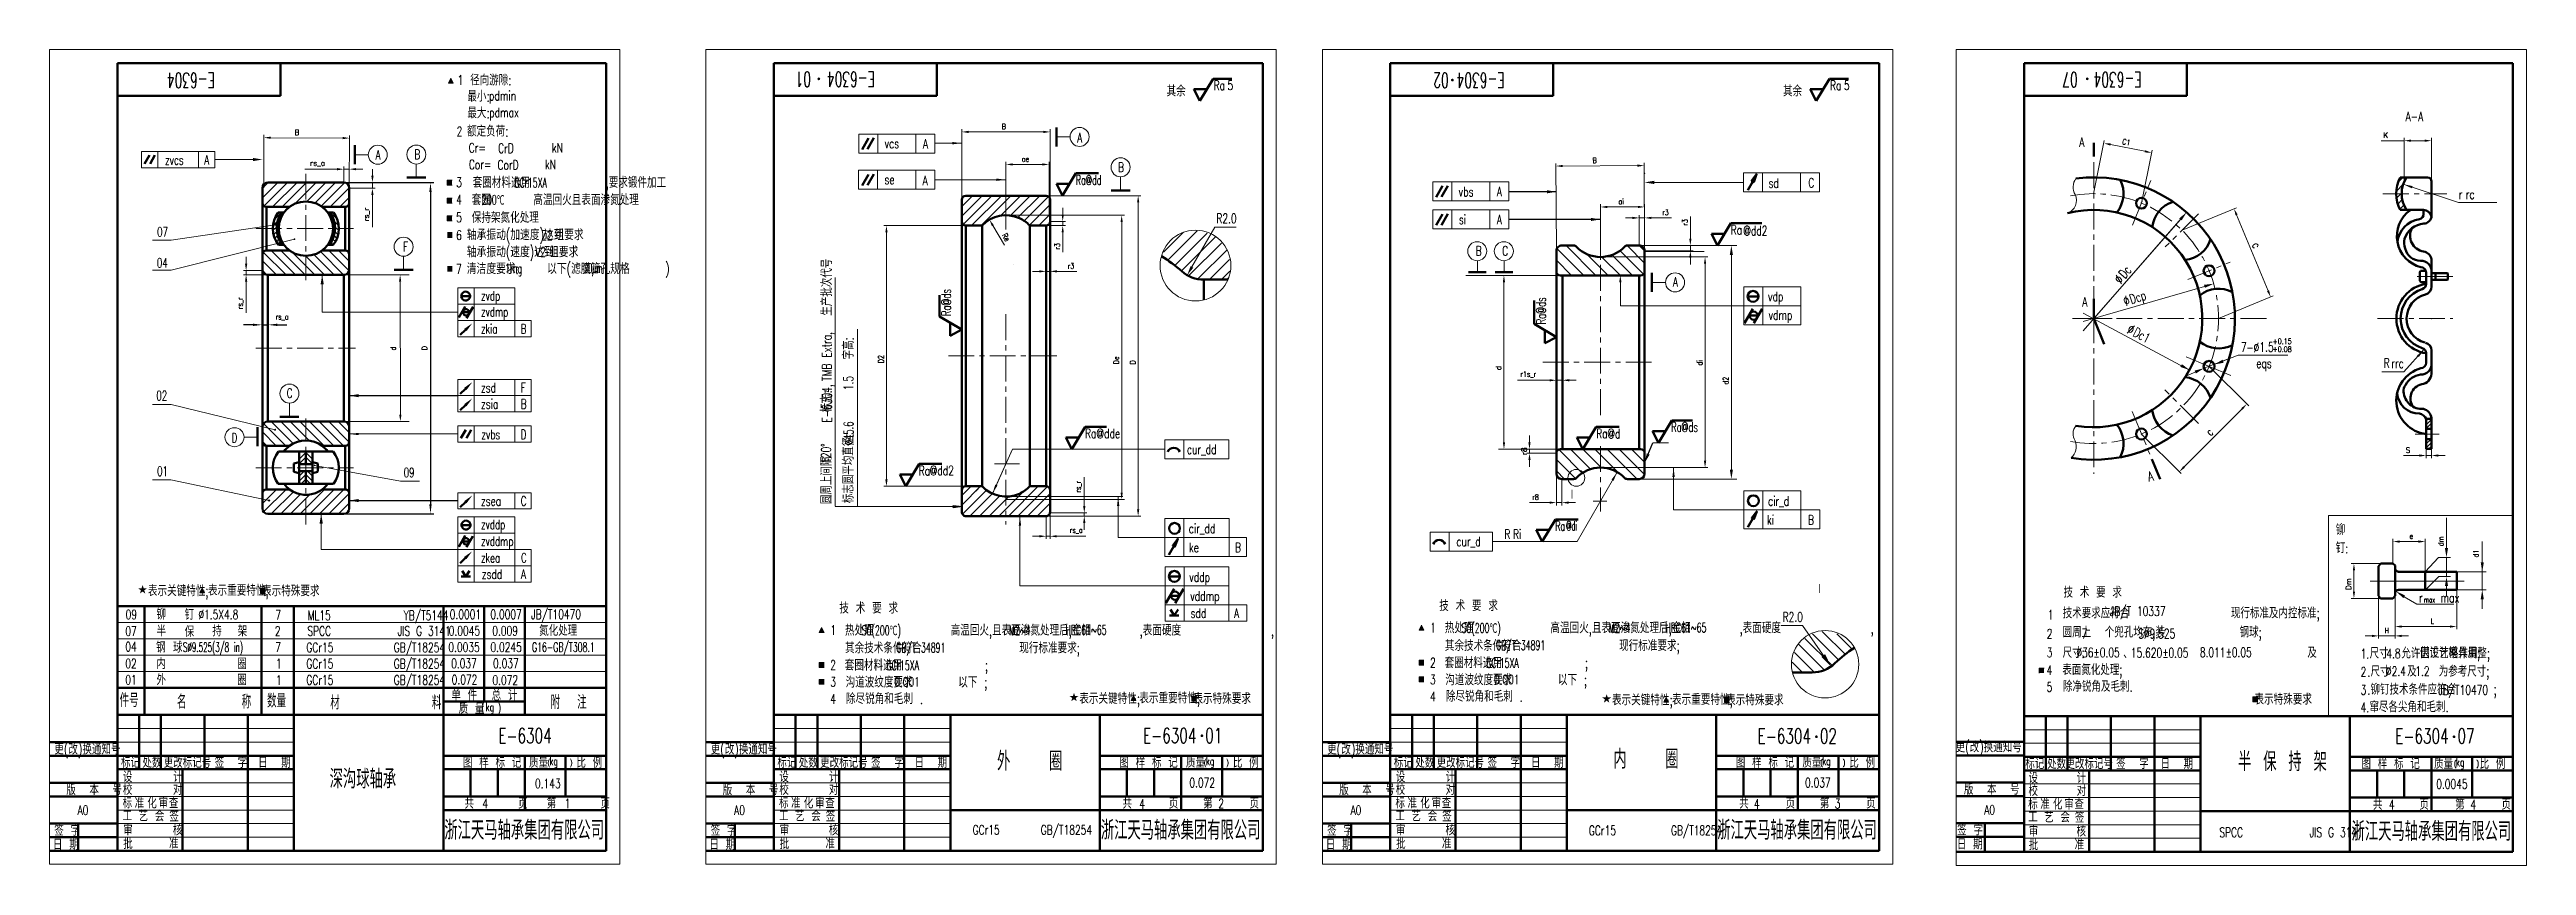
# Model space of a CAD drawing. Header units: millimetres. Extents: x 3824 to 4736, y 762 to 1063.
import ezdxf
from ezdxf.enums import TextEntityAlignment as Align

# ---------------------------------------------------------------- set-up
doc = ezdxf.new("R2010")
doc.units = ezdxf.units.MM
doc.header["$PDSIZE"] = -5
doc.linetypes.add('ACAD_ISO10W100', pattern=[18.5, 12, -3, 0.5, -3])
doc.linetypes.add('CENTER', pattern=[50.8, 31.75, -6.35, 6.35, -6.35])
doc.layers.get('0').update_dxf_attribs({"lineweight": 18})
doc.layers.get('DEFPOINTS').update_dxf_attribs({"lineweight": 18})
for name, color, linetype, lineweight in [('1', 7, 'Continuous', 50), ('2', 7, 'Continuous', 18), ('3', 7, 'CENTER', 18), ('90', 7, 'Continuous', 18), ('ae', 7, 'Continuous', 18), ('ai', 7, 'Continuous', 18), ('B', 7, 'Continuous', 18), ('Bstart', 7, 'Continuous', 18), ('C', 7, 'Continuous', 18), ('C1', 7, 'Continuous', 18), ('d', 7, 'Continuous', 18), ('dd', 7, 'Continuous', 18), ('Dd2', 7, 'Continuous', 18), ('Ddm', 7, 'Continuous', 18), ('De', 7, 'Continuous', 18), ('di', 7, 'Continuous', 18), ('e', 7, 'Continuous', 18), ('H', 7, 'Continuous', 18), ('huangys', 7, 'Continuous', 18), ('K', 7, 'Continuous', 18), ('L', 7, 'Continuous', 18), ('r1s_r', 7, 'Continuous', 18), ('r3', 7, 'Continuous', 18), ('r8', 7, 'Continuous', 18), ('Re', 7, 'Continuous', 18), ('rs_a', 7, 'Continuous', 18), ('rs_r', 7, 'Continuous', 18), ('S', 7, 'Continuous', 18), ('中心线', 7, 'CENTER', 18), ('文字', 7, 'Continuous', 18), ('粗实线', 7, 'Continuous', 50), ('细实线', 7, 'Continuous', 18)]:
    doc.layers.add(name, color=color, linetype=linetype, lineweight=lineweight)
doc.styles.add('ASC', font='txt.shx', dxfattribs={"width": 0.6667, "bigfont": 'gbcbig.shx'})
doc.styles.add('HZ', font='txt.shx', dxfattribs={"width": 0.7, "bigfont": 'hztxt.shx'})
doc.styles.add('HZ 小', font='txt.shx', dxfattribs={"width": 0.7, "bigfont": 'hztxt.shx'})
doc.styles.add('HZTXT', font='txt.shx', dxfattribs={"width": 0.667, "bigfont": 'hztxt.shx'})
doc.styles.get("Standard").update_dxf_attribs({"font": 'txt.shx', "bigfont": 'gbcbig.shx'})
doc.styles.add('标准', font='SimSun.ttf', dxfattribs={"width": 0.667})
doc.dimstyles.get("Standard").update_dxf_attribs({"dimtxt": 0.18, "dimasz": 0.18, "dimexe": 0.18, "dimexo": 0.0625, "dimgap": 0.09, "dimtad": 0, "dimtih": 1, "dimtoh": 1, "dimdec": 4, "dimzin": 0, "dimdsep": 46, "dimtxsty": 'Standard', "dimcen": 0.09, "dimdle": 0.36, "dimadec": 0, "dimazin": 0, "dimtfac": 1, "dimtdec": 4, "dimtofl": 0, "dimtmove": 0, "dimatfit": 3, "dimfxl": 1, "dimtolj": 1, "dimtzin": 0, "dimarcsym": 0})
doc.dimstyles.new('wxh1', dxfattribs={"dimtxt": 2, "dimasz": 2.5, "dimexe": 1, "dimexo": 0, "dimgap": 1, "dimtad": 1, "dimdsep": 46, "dimtxsty": 'Standard', "dimcen": 0, "dimclrd": 7, "dimclre": 7, "dimclrt": 7, "dimadec": 0, "dimazin": 0, "dimtfac": 1, "dimtmove": 0, "dimatfit": 3, "dimfxl": 1, "dimlwd": 20, "dimlwe": 20, "dimarcsym": 0})
doc.dimstyles.new('小', dxfattribs={"dimtxt": 0.5, "dimasz": 0.5, "dimexe": 0.2, "dimexo": 0, "dimtad": 1, "dimdsep": 46, "dimtxsty": '标准', "dimblk": '_CAXARROW', "dimcen": 0, "dimdle": 6, "dimazin": 2, "dimtfac": 0.707107, "dimtdec": 3, "dimtmove": 2, "dimatfit": 3, "dimfxl": 1, "dimfrac": 2, "dimtolj": 1, "dimarcsym": 1})

msp = doc.modelspace()

# ---------------------------------------------------------------- texts
at = {"color": 0, "linetype": 'Continuous'}
for s, height, style, width, p in [('Ra', 3.5, 'HZ', 0.7, (4252.983, 1047.909)), ('5', 3.5, 'HZ', 0.7, (4258.112, 1047.948)), ('Ra', 3.5, 'HZ', 0.7, (4479.947, 1047.909)), ('Ra', 3.5, 'HZ', 0.7, (4479.947, 1047.909)), ('5', 3.5, 'HZ', 0.7, (4485.076, 1047.948)), ('5', 3.5, 'HZ', 0.7, (4485.076, 1047.948)), ('A', 3.5, 'HZ', 0.6667, (3944.435, 1022.349)), ('B', 3.5, 'HZ', 0.6667, (3958.743, 1022.496)), ('R2.0', 3.5, 'HZ', 0.7, (4254.02, 998.923)), ('C', 3.5, 'HZ', 0.6667, (3911.725, 934.563)), ('D', 3.5, 'HZ', 0.6667, (3891.439, 918.14)), ('Ra', 3.5, 'HZ', 0.7, (4393.856, 919.678)), ('Ra', 3.5, 'HZ', 0.65, (4421.444, 922.072)), ('Ⅰ', 3.5, 'HZ', 0.7, (4383.275, 897.084)), ('Ra', 3.5, 'HZ', 0.6, (4378.814, 885.668)), ('铆', 4, 'HZ', 0.7, (3863.765, 852.933)), ('JB/T10470', 3.5, 'HZ', 0.7, (4001.701, 853.136)), ('Ⅰ', 3.5, 'HZ', 0.7, (4474.47, 862.42)), ('07', 3.5, 'HZ', 0.7, (3852.327, 846.945)), ('09', 3.5, 'HZ', 0.7, (3852.388, 853.084)), ('半', 4, 'HZ', 0.7, (3863.765, 846.771)), ('保', 4, 'HZ', 0.7, (3874.149, 846.521)), ('钉', 4, 'HZ', 0.7, (3874.14, 852.806)), ('持', 4, 'HZ', 0.7, (3884.321, 846.773)), ('架', 4, 'HZ', 0.7, (3893.68, 846.765)), ('2', 3.5, 'HZ', 0.7, (3907.332, 846.939)), ('7', 3.5, 'HZ', 0.7, (3907.533, 852.907)), ('SPCC          JIS G 3141   ', 3.5, 'HZ', 0.7, (3919.338, 846.968)), ('ML15           YB/T5144', 3.5, 'HZ', 0.7, (3919.42, 852.724)), ('0.0045', 3.5, 'HZ', 0.7, (3971.351, 847.061)), ('0.0001', 3.5, 'HZ', 0.7, (3971.74, 853.119)), ('0.0007', 3.5, 'HZ', 0.7, (3986.714, 853.119)), ('0.009', 3.5, 'HZ', 0.7, (3987.393, 847.061)), ('氮化处理', 4, 'HZ', 0.7, (4004.679, 846.945)), ('R2.0', 3.5, 'HZ', 0.7, (4462.494, 852.146)), ('04', 3.5, 'HZ', 0.7, (3852.293, 841.202)), ('钢', 4, 'HZ', 0.7, (3863.626, 840.768)), ('内', 4, 'HZ', 0.7, (3863.693, 834.714)), ('球', 4, 'HZ', 0.7, (3869.841, 840.765)), ('7', 3.5, 'HZ', 0.7, (3907.487, 841.003)), ('GCr15         GB/T18254', 3.5, 'HZ', 0.7, (3918.93, 840.93)), ('GCr15         GB/T18254', 3.5, 'HZ', 0.7, (3918.93, 834.93)), ('0.0035', 3.5, 'HZ', 0.7, (3971.242, 841.037)), ('0.0245', 3.5, 'HZ', 0.7, (3986.734, 841.037)), ('G16-GB/T308.1', 3.5, 'HZ', 0.6, (4002.014, 841.051)), ('1.', 3.5, 'HZ 小', 0.7, (4675.297, 838.603)), ('尺寸', 4, 'HZ 小', 0.7, (4678.628, 838.603)), ('4.8', 3.5, 'HZ 小', 0.7, (4684.767, 838.719)), ('允许因工艺略作调整;', 4, 'HZ 小', 0.7, (4690.295, 838.603)), ('02', 3.5, 'HZ', 0.7, (3852.293, 835.011)), ('01', 3.5, 'HZ', 0.7, (3852.293, 828.977)), ('外', 4, 'HZ', 0.7, (3863.783, 828.797)), ('圈', 4, 'HZ', 0.7, (3893.47, 828.797)), ('圈', 4, 'HZ', 0.7, (3893.554, 834.714)), ('1', 3.5, 'HZ', 0.7, (3907.721, 834.982)), ('1', 3.5, 'HZ', 0.7, (3907.721, 834.982)), ('1', 3.5, 'HZ', 0.7, (3907.721, 828.87)), ('GCr15         GB/T18254', 3.5, 'HZ', 0.7, (3918.93, 828.93)), ('0.037', 3.5, 'HZ', 0.7, (3972.265, 835.056)), ('0.072', 3.5, 'HZ', 0.7, (3972.439, 829.056)), ('0.072', 3.5, 'HZ', 0.7, (3987.459, 828.889)), ('0.037', 3.5, 'HZ', 0.7, (3987.695, 835.056)), ('2', 3.5, 'HZ 小', 0.7, (4675.297, 831.936)), ('.尺寸', 4, 'HZ 小', 0.7, (4677.747, 831.936)), ('∅2.4', 3.5, 'HZ 小', 0.7, (4684.628, 832.168)), ('及   为参考尺寸;', 4, 'HZ 小', 0.7, (4692.447, 831.936)), ('1.2', 3.5, 'HZ 小', 0.7, (4695.436, 832.168)), ('件号', 5, 'HZ', 0.7, (3850.19, 820.72)), ('名      称', 5, 'HZ', 0.7, (3871.294, 820.184)), ('数量', 5, 'HZ', 0.7, (3904.484, 820.537)), ('材          料', 5, 'HZ', 0.7, (3927.751, 819.846)), ('(', 3.5, 'ASC', 0.6667, (3983.375, 818.722)), (')', 3.5, 'ASC', 0.6667, (3989.263, 818.748)), ('附  注', 5, 'HZ', 0.7, (4008.902, 820.023)), ('3', 3.5, 'HZ 小', 0.7, (4675.297, 825.27)), ('4.', 3.5, 'HZ 小', 0.7, (4675.297, 818.84)), ('.铆钉技术条件应符合', 4, 'HZ 小', 0.7, (4677.747, 825.27)), ('窜尽各尖角和毛刺.', 4, 'HZ 小', 0.7, (4678.564, 818.84)), ('JB/T10470', 3.5, 'HZ 小', 0.7, (4703.88, 825.27)), (';', 4, 'HZ 小', 0.7, (4724.297, 825.27)), ('E-6304', 5.5, 'HZTXT', 0.667, (3989.622, 807.434)), ('E-6304 01', 5.5, 'HZTXT', 0.667, (4227.001, 807.484)), ('E-6304 02', 5.5, 'HZTXT', 0.667, (4453.278, 807.318)), ('E-6304 07', 5.5, 'HZTXT', 0.667, (4688.059, 807.318)), ('半 保 持 架', 7, 'HZ 小', 0.7, (4630.164, 797.116)), ('深沟球轴承', 7, 'HZ', 0.7, (3927.512, 790.746)), ('0.143', 3.5, 'HZ', 0.7, (4003.115, 790.851)), ('(     )', 2, 'HZ', 0.666667, (4007.705, 799.272)), ('(     )', 2, 'HZ', 0.666667, (4249.403, 799.272)), ('(     )', 2, 'HZ', 0.666667, (4476.367, 799.272)), ('(     )', 2, 'HZ', 0.666667, (4709.693, 798.848)), ('A0', 3.5, 'HZ', 0.7, (3834.727, 780.991)), ('4', 3.5, 'HZ', 0.7, (3983.75, 783.456)), ('1', 3.5, 'HZ', 0.7, (4014.047, 783.456)), ('A0', 3.5, 'HZ', 0.7, (4076.425, 780.991)), ('A0', 3.5, 'HZ', 0.7, (4303.389, 780.991)), ('A0', 3.5, 'HZ', 0.7, (4536.715, 781.12)), ('SPCC          JIS G 3141   ', 3.5, 'HZ', 0.7, (4623.319, 772.821))]:
    msp.add_text(s, height=height, dxfattribs=dict(at, style=style, width=width)).set_placement(p)
at = {"linetype": 'Continuous', "style": 'HZTXT', "width": 0.667}
for s, height, p in [('轴承振动(加速度)达到', 4, (3978.008, 992.649)), ('Z2', 3.5, (4005.577, 992.649)), ('组要求', 4, (4010.246, 992.649)), ('轴承振动(速度)达到', 4, (3978.008, 986.341)), ('V2', 3.5, (4003.294, 986.54)), ('组要求', 4, (4008.29, 986.341)), ('清洁度要求:    以下(滤膜筛孔规格     )', 4, (3978.008, 980.181))]:
    msp.add_text(s, height=height, dxfattribs=at).set_placement(p)
at = {"color": 0, "char_height": 3.5, "style": 'HZ 小'}
for s, insert, width, attachment_point in [('{\\H1.143x;铆钉}:', (4666.162, 888.06), 5.61988, 1), ('JB/T 10337', (4582.92, 853.113), 33.6875, 7)]:
    msp.add_mtext(s, dxfattribs=dict(at, insert=insert, width=width, attachment_point=attachment_point))
at = {"color": 0, "linetype": 'ACAD_ISO10W100', "lineweight": 15, "char_height": 2.5, "width": 13.40026, "attachment_point": 1}
for insert in [(3856.9, 865.249), (4199.829, 825.587), (4395.955, 825.067)]:
    msp.add_mtext('{\\fSimSun|b0|i0|c134|p2;★}', dxfattribs=dict(at, insert=insert))
at = {"color": 0, "linetype": 'Continuous', "insert": (4696.833, 859.257), "char_height": 3.5, "width": 20.825, "attachment_point": 7, "style": 'HZ 小'}
msp.add_mtext('r   max', dxfattribs=at)
at = {"insert": (4587.887, 842.522), "char_height": 3.5, "width": 2.80187, "attachment_point": 1, "style": 'HZ 小'}
msp.add_mtext('{\\fSimSun|b0|i0|c119|p0;、}', dxfattribs=at)
at = {"layer": '2', "color": 0, "linetype": 'Continuous'}
for s, height, rotation, style, width, p in [('E-6304', 5.5, 180, 'HZTXT', 0.6, (3885.311, 1054.249)), ('E-6304  01', 5.5, 180, 'HZTXT', 0.6, (4128.327, 1054.668)), ('E-6304 02', 5.5, 180, 'HZTXT', 0.6, (4360.199, 1054.284)), ('E-6304  07', 5.5, 180, 'HZTXT', 0.6, (4594.734, 1054.487)), ('  生产批次代号', 4, 90, 'HZ', 0.7, (4112.517, 959.844)), ('TMB Extra,', 3.5, 90, 'HZ', 0.7, (4112.302, 940.801)), ('标志圆平均直径:          字高:', 4, 90, 'HZ', 0.7, (4120.447, 895.794)), ('1.5', 3.5, 90, 'HZ', 0.7, (4120.264, 937.417)), ('圆周上间隔      标志:', 4, 90, 'HZ', 0.7, (4112.409, 895.425)), ('E-6304,', 3.5, 90, 'HZ', 0.7, (4112.387, 925.404)), ('∅45.6', 3.5, 90, 'HZ', 0.65, (4120.346, 917.113)), ('120°', 3.5, 90, 'HZ', 0.7, (4112.037, 910.256))]:
    msp.add_text(s, height=height, rotation=rotation, dxfattribs=dict(at, style=style, width=width)).set_placement(p)
for s, height, style, width, p in [('1', 3.5, 'HZ', 0.7, (3974.608, 1049.886)), (' 径向游隙:', 4, 'HZ', 0.7, (3976.768, 1049.605)), ('其余', 4.025, 'HZ', 0.7, (4235.677, 1045.578)), ('其余', 4.025, 'HZ', 0.7, (4462.641, 1045.578)), ('其余', 4.025, 'HZ', 0.7, (4462.641, 1045.578)), ('最大:', 4, 'HZ', 0.7, (3978.23, 1037.531)), ('最小:', 4, 'HZ', 0.7, (3978.236, 1043.691)), ('2', 3.5, 'HZ', 0.7, (3974.264, 1030.94)), ('额定负荷:', 4, 'HZ', 0.7, (3978.137, 1030.793)), ('A', 3.5, 'HZ', 0.7, (4202.743, 1028.615)), ('Cr=          kN', 3.5, 'HZ', 0.7, (3978.743, 1024.925)), ('Cor=        kN', 3.5, 'HZ', 0.7, (3978.778, 1018.763)), ('B', 3.5, 'HZ', 0.7, (4217.799, 1017.752)), ('C', 3.5, 'HZ', 0.7, (4471.939, 1012.036)), ('A', 3.5, 'HZ', 0.7, (4357.254, 1008.795)), ('07', 3.5, 'HZ', 0.6667, (3864.004, 993.946)), ('A', 3.5, 'HZ', 0.7, (4357.251, 998.483)), ('04', 3.5, 'HZ', 0.6667, (3863.908, 982.539)), ('B', 3.5, 'HZ', 0.7, (4349.439, 986.967)), ('C', 3.5, 'HZ', 0.7, (4359.236, 986.967)), ('A', 3.5, 'HZ', 0.7, (4422.051, 975.573)), ('R', 3.5, 'HZ 小', 0.7, (4683.798, 945.628)), ('02', 3.5, 'HZ', 0.6667, (3863.703, 933.654)), ('01', 3.5, 'HZ', 0.6667, (3863.973, 905.805)), ('09', 3.5, 'HZ', 0.6667, (3954.773, 905.322)), ('B', 3.5, 'HZ', 0.7, (4471.796, 887.899)), ('∅1.5X4.8', 3.5, 'HZ', 0.7, (3879.199, 853.08)), ('  尺寸:                              及              供设计模具用;', 4, 'HZ 小', 0.7, (4560.57, 838.829)), ('  表面氮化处理;', 4, 'HZ 小', 0.7, (4560.489, 832.516)), ('外   圈', 7, 'HZ', 0.7, (4173.255, 797.308)), ('内   圈', 7, 'HZ', 0.7, (4400.13, 798.064)), ('浙江天马轴承集团有限公司', 7, 'HZ', 0.7, (3969.747, 771.884)), ('浙江天马轴承集团有限公司', 7, 'HZ', 0.7, (4211.444, 771.884)), ('浙江天马轴承集团有限公司', 7, 'HZ', 0.7, (4438.408, 771.884))]:
    msp.add_text(s, height=height, dxfattribs=dict(at, style=style, width=width)).set_placement(p)
at = {"layer": '2', "style": 'HZ'}
for s, height, width, p in [('  套圈材料选用          ,要求锻件加工    ', 4.025, 0.7, (3975.183, 1011.912)), ('GCr15XA', 3.5, 0.6, (3995.545, 1012.052)), ('  保持架氮化处理     ', 4.025, 0.65, (3975.183, 998.998)), ('  套圈      高温回火且表面渗氮处理     ', 4.025, 0.65, (3975.183, 1005.529)), ('200℃', 3.5, 0.6, (3983.627, 1005.728)), ('6', 3.5, 0.7, (3974.091, 992.72)), ('7', 3.5, 0.7, (3974.091, 980.252)), ('1mg', 3.5, 0.6, (3992.157, 980.517)), ('20μm', 3.5, 0.5, (4021.208, 980.6)), ('表示关键特性;', 4.025, 0.65, (3860.608, 861.548)), ('表示重要特性;', 4.025, 0.65, (3882.71, 861.704)), ('技 术 要 求', 4.025, 0.7, (4115.186, 855.166)), ('技 术 要 求', 4.025, 0.7, (4336.037, 856.044)), ('  热处理           高温回火,且表面渗氮处理后,金相       ,表面硬度             ,', 4.025, 0.65, (4112.605, 847.03)), ('S0(200℃)', 3.5, 0.6, (4123.443, 847.198)), ('  热处理           高温回火,且表面渗氮处理后,金相       ,表面硬度             ,', 4.025, 0.65, (4333.456, 847.908)), ('S0(200℃)', 3.5, 0.6, (4344.294, 848.076)), ('  其余技术条件符合              现行标准要求;', 4.025, 0.65, (4112.605, 840.515)), ('  套圈材料选用           ;', 4.025, 0.7, (4333.029, 835.044)), ('  其余技术条件符合              现行标准要求;', 4.025, 0.65, (4333.456, 841.393)), ('  套圈材料选用           ;', 4.025, 0.7, (4112.178, 834.166)), ('  沟道波纹度要求      以下 ;', 4.025, 0.7, (4112.476, 827.891)), ('GCr15XA', 3.5, 0.6, (4132.54, 834.307)), ('  沟道波纹度要求      以下 ;', 4.025, 0.7, (4333.269, 828.769)), ('GCr15XA', 3.5, 0.6, (4353.391, 835.184)), ('  除尽锐角和毛刺 .', 4.025, 0.7, (4112.628, 821.819)), ('表示关键特性;', 4.025, 0.65, (4203.538, 821.885)), ('表示重要特性;', 4.025, 0.65, (4225.639, 822.041)), ('  除尽锐角和毛刺 .', 4.025, 0.7, (4333.479, 822.697)), ('表示关键特性;', 4.025, 0.65, (4399.664, 821.366)), ('表示重要特性;', 4.025, 0.65, (4421.765, 821.521))]:
    msp.add_text(s, height=height, dxfattribs=dict(at, width=width)).set_placement(p)
at = {"layer": '2', "color": 0, "style": 'HZ', "width": 0.7}
msp.add_text('F', height=3.5, dxfattribs=at).set_placement((3954.546, 988.501))
at = {"layer": '2', "color": 1, "linetype": 'Continuous', "style": 'HZ 小', "width": 0.7}
msp.add_text('-∅', height=3.5, dxfattribs=at).set_placement((4633.181, 951.369))
at = {"layer": '2', "style": 'HZ', "width": 0.65}
for p in [(3913.211, 863.731), (4256.14, 824.068), (4452.267, 823.549), (4646.805, 823.813)]:
    msp.add_text('表示特殊要求', height=4.025, dxfattribs=at).set_placement(p, align=Align.MIDDLE)
at = {"layer": '2', "color": 0, "attachment_point": 7, "style": 'HZ 小'}
for s, insert, char_height, width in [('A-A', (4691.859, 1036.44), 3.5, 9.8), ('A', (4571.693, 1026.965), 3.5, 2.45), ('A', (4572.809, 968.219), 3.5, 2.45), ('  技术要求应符合               现行标准及内控标准; ', (4560.628, 852.185), 4, 116.41), ('  技 术 要 求', (4560.92, 860.998), 4, 37.555), ('  圆周上  个兜孔均布,装           钢球;', (4560.615, 845.132), 4, 116.55), ('  除净锐角及毛刺.', (4560.721, 826.33), 4, 37.94)]:
    msp.add_mtext(s, dxfattribs=dict(at, insert=insert, char_height=char_height, width=width))
at = {"layer": '2', "color": 0, "char_height": 3.5, "attachment_point": 7, "style": 'HZ 小'}
for s, insert, width, rotation in [('%%C', (4587.089, 976.305), 9.53612, 53.465827), ('%%C', (4588.957, 968.297), 5.11268, 26.893114), ('%%C', (4589.074, 958.586), 4.68782, 336.913837), ('A', (4597.391, 903.802), 3.56592, 12)]:
    msp.add_mtext(s, dxfattribs=dict(at, insert=insert, width=width, rotation=rotation))
at = {"layer": '90', "color": 0, "linetype": 'Continuous'}
for s, style, width, p in [('CorD', 'HZ', 0.7, (3989.325, 1018.622)), ('CrD', 'HZ', 0.7, (3989.562, 1024.744)), ('2', 'HZ 小', 0.7, (4559.748, 845.937)), ('1', 'HZ 小', 0.7, (4560.112, 852.966)), ('7', 'HZ 小', 0.7, (4572.584, 845.983)), ('S∅9.525', 'HZ 小', 0.7, (4593.414, 846.005)), ('S∅9.525(3/8 in)', 'HZ', 0.55, (3873.517, 841.003)), ('3', 'HZ 小', 0.7, (4559.748, 839.079)), ('∅36±0.05', 'HZ 小', 0.7, (4570.664, 839.038)), ('15.620±0.05', 'HZ 小', 0.7, (4590.707, 838.978)), ('8.011±0.05', 'HZ 小', 0.7, (4616.125, 839.128)), ('4', 'HZ 小', 0.7, (4559.688, 832.541)), ('5', 'HZ 小', 0.7, (4559.688, 826.355)), ('0.072', 'HZ', 0.7, (4244.072, 791.119)), ('0.037', 'HZ', 0.7, (4470.739, 791.119)), ('0.0045', 'HZ 小', 0.7, (4703.145, 790.633))]:
    msp.add_text(s, height=3.5, dxfattribs=dict(at, style=style, width=width)).set_placement(p)
at = {"layer": '90', "color": 1, "linetype": 'Continuous', "style": 'HZ 小', "width": 0.7}
for s, height, p in [('7', 3.5, (4631.225, 951.485)), ('1.5', 3.5, (4638.075, 951.566)), ('+0.15', 2, (4642.889, 954.412)), ('+0.08', 2, (4642.889, 951.472))]:
    msp.add_text(s, height=height, dxfattribs=at).set_placement(p)
at = {"layer": '90', "style": 'HZ', "width": 0.6}
for s, p in [('1', (4112.033, 847.351)), ('M2~4', (4177.686, 847.222)), ('HRC61~65', (4198.465, 847.344)), ('1', (4332.883, 848.229)), ('M2~4', (4398.537, 848.1)), ('HRC61~65', (4419.316, 848.222)), ('GB/T 34891', (4136.173, 840.844)), ('GB/T 34891', (4357.024, 841.722))]:
    msp.add_text(s, height=3.5, dxfattribs=at).set_placement(p)
at = {"layer": 'Bstart', "color": 0, "linetype": 'Continuous'}
for s, style, width, p in [('pdmin', 'HZ', 0.7, (3986.213, 1044.135)), ('pdmax', 'HZ', 0.7, (3986.283, 1037.894)), ('zvcs', 'HZ', 0.6667, (3866.908, 1020.436)), ('vcs', 'HZ', 0.7, (4131.826, 1026.483)), ('se', 'HZ', 0.7, (4131.811, 1013.21)), ('@dd', 'HZ', 0.6, (4205.82, 1013.034)), ('sd', 'HZ', 0.7, (4457.319, 1011.908)), ('vbs', 'HZ', 0.7, (4343.218, 1008.745)), ('rc', 'HZ 小', 0.7, (4714.024, 1007.805)), ('si', 'HZ', 0.7, (4343.324, 998.498)), ('@dd2', 'HZ', 0.7, (4447.976, 994.399)), ('zvdp', 'HZ', 0.6667, (3983.208, 970.421)), ('zvdmp', 'HZ', 0.6667, (3983.208, 964.517)), ('vdp', 'HZ', 0.7, (4457.126, 970.178)), ('vdmp', 'HZ', 0.7, (4457.287, 963.339)), ('zkia', 'HZ', 0.6667, (3983.208, 958.269)), ('eqs', 'HZ 小', 0.7, (4636.896, 945.574)), ('rrc', 'HZ 小', 0.7, (4686.576, 945.533)), ('zvbs', 'HZ', 0.6667, (3983.381, 919.366)), ('@dde', 'HZ', 0.7, (4209.843, 919.697)), ('@d', 'HZ', 0.7, (4397.928, 919.661)), ('@ds', 'HZ', 0.65, (4425.177, 922.081)), ('cur_dd', 'HZ', 0.7, (4243.142, 913.866)), ('@dd2', 'HZ', 0.7, (4148.431, 906.059)), ('cir_d', 'HZ', 0.7, (4457.14, 894.841)), ('zvddp', 'HZ', 0.6667, (3983.208, 886.185)), ('cir_dd', 'HZ', 0.7, (4243.851, 884.711)), ('Ri', 'HZ', 0.7, (4363.218, 882.619)), ('@di', 'HZ', 0.5, (4382.754, 885.711)), ('ki', 'HZ', 0.7, (4456.738, 887.9)), ('zvddmp', 'HZ', 0.6667, (3983.208, 880.048)), ('zkea', 'HZ', 0.6667, (3983.208, 873.909)), ('ke', 'HZ', 0.7, (4243.911, 877.734)), ('cur_d', 'HZ', 0.7, (4342.379, 879.927)), ('vddp', 'HZ', 0.7, (4244.024, 866.879)), ('vddmp', 'HZ', 0.7, (4244.367, 859.852))]:
    msp.add_text(s, height=3.5, dxfattribs=dict(at, style=style, width=width)).set_placement(p)
for s, height, rotation, style, width, p in [('Dc', 3.5, 49.739961, 'HZ 小', 0.7, (4588.543, 978.266)), ('@ds', 3.5, 90, 'HZ', 0.65, (4156.259, 968.499)), ('@ds', 3.5, 90, 'HZ', 0.65, (4375.267, 965.444)), ('Dcp', 3.5, 16.893114, 'HZ 小', 0.7, (4590.868, 969.071)), ('Dc1', 3.5, 331.913837, 'HZ 小', 0.7, (4591.191, 957.547)), ('d2', 2, 90, 'HZ', 0.7, (4442.536, 939.472)), ('dm', 2, 90, 'HZ', 0.7, (4705.857, 879.948)), ('d1', 2, 90, 'HZ', 0.7, (4718.757, 875.86))]:
    msp.add_text(s, height=height, rotation=rotation, dxfattribs=dict(at, style=style, width=width)).set_placement(p)
at = {"layer": 'Bstart', "width": 0.7}
for s, p in [('zsd', (3983.208, 936.583)), ('zsia', (3983.208, 930.583)), ('zsea', (3983.208, 894.852))]:
    msp.add_text(s, height=3.5, dxfattribs=at).set_placement(p)
at = {"layer": 'Bstart', "style": 'HZ', "width": 0.7}
for s, p in [('zsdd', (3983.507, 867.879)), ('sdd', (4244.515, 853.534))]:
    msp.add_text(s, height=3.5, dxfattribs=at).set_placement(p)
at = {"layer": 'Bstart', "color": 0, "attachment_point": 7}
for s, insert, char_height, width, style in [('r', (4711.472, 1007.805), 3.5, 2.45, 'HZ 小'), ('{\\Ftxt,hztxt|c134;\\W0.6;max}', (4698.608, 859.214), 2, 6.7375, 'HZ')]:
    msp.add_mtext(s, dxfattribs=dict(at, insert=insert, char_height=char_height, width=width, style=style))
at = {"layer": 'huangys', "color": 0, "linetype": 'Continuous', "style": 'HZ'}
for s, width, p in [('A', 0.7, (4145.929, 1026.346)), ('A', 0.7, (4145.876, 1012.873)), ('Ra', 0.6, (4202.285, 1013.06)), ('Ra', 0.7, (4443.394, 994.678)), ('Ra', 0.7, (4205.615, 919.734)), ('Ra', 0.7, (4144.441, 906.029)), ('R', 0.7, (4360.022, 882.621)), ('C', 0.6667, (3997.981, 873.949)), (' B', 0.7, (4258.653, 877.734))]:
    msp.add_text(s, height=3.5, dxfattribs=dict(at, width=width)).set_placement(p)
at = {"layer": 'huangys', "color": 0, "linetype": 'Continuous', "style": 'HZ', "width": 0.65}
for p in [(4156.275, 964.683), (4375.322, 961.624)]:
    msp.add_text('Ra', height=3.5, rotation=90, dxfattribs=at).set_placement(p)
at = {"layer": 'huangys', "style": 'HZ', "width": 0.7}
for s, p in [('A', (3997.981, 867.894)), (' A', (4258.34, 853.549))]:
    msp.add_text(s, height=3.5, dxfattribs=at).set_placement(p)
at = {"layer": '文字', "color": 0, "linetype": 'Continuous'}
for s, height, style, width, p in [('A', 3.5, 'HZ', 0.6667, (3881.375, 1020.452)), ('B', 3.5, 'HZ', 0.6667, (3997.848, 958.277)), ('D', 3.5, 'HZ', 0.6667, (3997.848, 919.373)), ('单 件', 4, 'HZ', 0.7, (3972.331, 823.218)), ('质 量', 4, 'HZ', 0.7, (3975.035, 818.229)), ('kg', 3, 'HZ', 0.666667, (3984.976, 819.23)), ('总 计', 4, 'HZ', 0.7, (3987.163, 823.078)), ('更(改)换通知号', 4, 'HZ', 0.7, (3826.146, 803.237)), ('标记', 4, 'HZ', 0.7, (3850.674, 798.315)), ('处数', 4, 'HZ', 0.7, (3858.564, 798.315)), ('更改标记号', 4, 'HZ', 0.7, (3866.414, 798.315)), ('签  字', 4, 'HZ', 0.7, (3885.187, 798.315)), ('日  期', 4, 'HZ', 0.7, (3901.187, 798.315)), ('图 样 标 记', 4, 'HZ', 0.7, (3976.603, 798.315)), ('质量', 4, 'HZ', 0.7, (4000.912, 798.38)), ('比 例', 4, 'HZ', 0.7, (4018.38, 798.315)), ('更(改)换通知号', 4, 'HZ', 0.7, (4067.844, 803.237)), ('标记', 4, 'HZ', 0.7, (4092.371, 798.315)), ('处数', 4, 'HZ', 0.7, (4100.261, 798.315)), ('更改标记号', 4, 'HZ', 0.7, (4108.112, 798.315)), ('签  字', 4, 'HZ', 0.7, (4126.885, 798.315)), ('日  期', 4, 'HZ', 0.7, (4142.884, 798.315)), ('图 样 标 记', 4, 'HZ', 0.7, (4218.301, 798.315)), ('质量', 4, 'HZ', 0.7, (4242.792, 798.38)), ('比 例', 4, 'HZ', 0.7, (4260.078, 798.315)), ('更(改)换通知号', 4, 'HZ', 0.7, (4294.808, 803.237)), ('标记', 4, 'HZ', 0.7, (4319.336, 798.315)), ('处数', 4, 'HZ', 0.7, (4327.225, 798.315)), ('更改标记号', 4, 'HZ', 0.7, (4335.076, 798.315)), ('签  字', 4, 'HZ', 0.7, (4353.849, 798.315)), ('日  期', 4, 'HZ', 0.7, (4369.848, 798.315)), ('图 样 标 记', 4, 'HZ', 0.7, (4445.265, 798.315)), ('质量', 4, 'HZ', 0.7, (4469.756, 798.38)), ('比 例', 4, 'HZ', 0.7, (4487.042, 798.315)), ('设', 4, 'HZ', 0.7, (3851.404, 793.041)), (' 计', 4, 'HZ', 0.7, (3867.373, 793.041)), ('kg', 3, 'HZ', 0.666667, (4008.454, 799.315)), ('设', 4, 'HZ', 0.7, (4093.101, 793.041)), (' 计', 4, 'HZ', 0.7, (4108.866, 793.041)), ('kg', 3, 'HZ', 0.666667, (4250.152, 799.315)), ('设', 4, 'HZ', 0.7, (4320.065, 793.041)), (' 计', 4, 'HZ', 0.7, (4335.945, 793.041)), ('kg', 3, 'HZ', 0.666667, (4477.116, 799.315)), ('kg', 3, 'HZ', 0.666667, (4710.442, 798.891)), ('版  本  号', 4, 'HZ', 0.7, (3830.567, 788.315)), ('标', 4, 'HZ', 0.7, (3851.282, 783.403)), ('校', 4, 'HZ', 0.7, (3851.393, 788.362)), ('准', 4, 'HZ', 0.7, (3855.714, 783.442)), ('化', 4, 'HZ', 0.7, (3860.395, 783.403)), ('审', 4, 'HZ', 0.7, (3864.569, 783.403)), ('查', 4, 'HZ', 0.7, (3868.307, 783.403)), (' 对', 4, 'HZ', 0.7, (3867.329, 788.362)), ('共      页', 4, 'HZ', 0.7, (3977.154, 783.296)), ('第      页', 4, 'HZ', 0.7, (4007.43, 783.315)), ('版  本  号', 4, 'HZ', 0.7, (4072.264, 788.315)), ('标', 4, 'HZ', 0.7, (4092.979, 783.403)), ('校', 4, 'HZ', 0.7, (4093.09, 788.362)), ('准', 4, 'HZ', 0.7, (4097.412, 783.442)), ('化', 4, 'HZ', 0.7, (4102.093, 783.403)), ('审', 4, 'HZ', 0.7, (4106.266, 783.403)), ('查', 4, 'HZ', 0.7, (4110.005, 783.403)), (' 对', 4, 'HZ', 0.7, (4108.822, 788.362)), ('共     页', 4, 'HZ', 0.7, (4219.432, 783.296)), ('4', 3.5, 'HZ', 0.7, (4225.607, 783.283)), ('第     页', 4, 'HZ', 0.7, (4249.127, 783.315)), ('2', 3.5, 'HZ', 0.7, (4254.739, 783.482)), ('版  本  号', 4, 'HZ', 0.7, (4299.228, 788.315)), ('标', 4, 'HZ', 0.7, (4319.943, 783.403)), ('校', 4, 'HZ', 0.7, (4320.054, 788.362)), ('准', 4, 'HZ', 0.7, (4324.376, 783.442)), ('化', 4, 'HZ', 0.7, (4329.057, 783.403)), ('审', 4, 'HZ', 0.7, (4333.231, 783.403)), ('查', 4, 'HZ', 0.7, (4336.969, 783.403)), (' 对', 4, 'HZ', 0.7, (4335.901, 788.362)), ('共     页', 4, 'HZ', 0.7, (4446.512, 783.296)), ('4', 3.5, 'HZ', 0.7, (4451.933, 783.283)), ('第     页', 4, 'HZ', 0.7, (4476.2, 783.315)), ('3', 3.5, 'HZ', 0.7, (4481.703, 783.392)), ('共     页', 4, 'HZ 小', 0.7, (4679.848, 782.872)), ('4', 3.5, 'HZ 小', 0.7, (4685.738, 783.032)), ('第     页', 4, 'HZ 小', 0.7, (4710.123, 782.891)), ('4', 3.5, 'HZ 小', 0.7, (4715.738, 783.032)), ('签 字', 4, 'HZ', 0.7, (3826.13, 773.315)), ('工', 4, 'HZ', 0.7, (3851.274, 778.705)), ('审', 4, 'HZ', 0.7, (3851.479, 773.454)), ('艺', 4, 'HZ', 0.7, (3857.141, 778.629)), ('会', 4, 'HZ', 0.7, (3863.158, 778.653)), ('签', 4, 'HZ', 0.7, (3868.499, 778.553)), (' 核', 4, 'HZ', 0.7, (3867.299, 773.454)), ('签 字', 4, 'HZ', 0.7, (4067.827, 773.315)), ('工', 4, 'HZ', 0.7, (4092.972, 778.705)), ('审', 4, 'HZ', 0.7, (4093.177, 773.454)), ('艺', 4, 'HZ', 0.7, (4098.839, 778.629)), ('会', 4, 'HZ', 0.7, (4104.855, 778.653)), ('签', 4, 'HZ', 0.7, (4110.196, 778.553)), (' 核', 4, 'HZ', 0.7, (4108.792, 773.454)), ('GCr15      GB/T18254', 3.5, 'HZ', 0.7, (4164.256, 773.737)), ('签 字', 4, 'HZ', 0.7, (4294.791, 773.315)), ('工', 4, 'HZ', 0.7, (4319.936, 778.705)), ('审', 4, 'HZ', 0.7, (4320.141, 773.454)), ('艺', 4, 'HZ', 0.7, (4325.803, 778.629)), ('会', 4, 'HZ', 0.7, (4331.82, 778.653)), ('签', 4, 'HZ', 0.7, (4337.16, 778.553)), (' 核', 4, 'HZ', 0.7, (4335.871, 773.454)), ('  GCr15        GB/T18254', 3.5, 'HZ', 0.7, (4386.784, 773.554)), ('日 期', 4, 'HZ', 0.7, (3825.642, 768.127)), ('批', 4, 'HZ', 0.7, (3851.517, 768.426)), ('准', 4, 'HZ', 0.7, (3868.366, 768.589)), ('日 期', 4, 'HZ', 0.7, (4067.34, 768.127)), ('批', 4, 'HZ', 0.7, (4093.214, 768.426)), ('准', 4, 'HZ', 0.7, (4110.064, 768.589)), ('日 期', 4, 'HZ', 0.7, (4294.304, 768.127)), ('批', 4, 'HZ', 0.7, (4320.178, 768.426)), ('准', 4, 'HZ', 0.7, (4337.028, 768.589))]:
    msp.add_text(s, height=height, dxfattribs=dict(at, style=style, width=width)).set_placement(p)
at = {"layer": '文字', "style": 'HZ', "width": 0.7}
for s, p in [('3', (3974.106, 1012.194)), ('4', (3974.106, 1005.811)), ('5', (3974.106, 999.28)), ('F', (3997.848, 936.591)), ('B', (3997.848, 930.591)), ('C', (3997.848, 894.86)), ('2', (4111.837, 834.448)), ('3', (4111.837, 828.238)), ('0.001', (4135.385, 828.238)), ('2', (4332.687, 835.326)), ('3', (4332.687, 829.116)), ('0.001', (4356.177, 829.116)), ('4', (4111.844, 821.969)), ('4', (4332.695, 822.847))]:
    msp.add_text(s, height=3.5, dxfattribs=at).set_placement(p)
at = {"layer": '文字', "color": 0, "attachment_point": 5}
for s, insert, char_height, width, style in [('更(改)换通知号', (4538.367, 805.366), 4, 30.52, 'HZ'), ('标记', (4555.373, 799.891), 4, 8.155, 'HZ 小'), ('设', (4554.769, 794.617), 4, 3.745, 'HZ'), ('处数', (4563.373, 799.891), 4, 8.015, 'HZ 小'), ('更改标记号', (4575.369, 799.891), 4, 20.65, 'HZ 小'), (' 计', (4571.255, 794.617), 4, 8.26, 'HZ'), ('签  字', (4591.298, 799.891), 4, 16.135, 'HZ 小'), ('日  期', (4607.639, 799.891), 4, 15.4, 'HZ 小'), ('图 样 标 记', (4686.373, 799.891), 4, 28.665, 'HZ 小'), ('质量    ', (4705.863, 799.956), 4, 7.98, 'HZ 小'), ('比 例', (4723.873, 799.891), 4, 11.725, 'HZ 小'), ('版  本  号 ', (4539.499, 790.444), 4, 29.435, 'HZ'), ('标', (4554.669, 784.979), 4, 4.095, 'HZ'), ('校', (4554.769, 789.938), 4, 3.92, 'HZ'), ('准', (4559.113, 785.034), 4, 3.64, 'HZ'), ('化', (4563.772, 784.979), 4, 3.64, 'HZ'), ('审', (4567.946, 784.979), 4, 3.36, 'HZ'), ('查', (4571.673, 784.979), 4, 3.745, 'HZ'), (' 对', (4571.255, 789.938), 4, 8.4, 'HZ'), ('签 字', (4531.535, 775.444), 4, 11.935, 'HZ'), ('工', (4554.651, 780.281), 4, 3.5, 'HZ'), ('审', (4554.856, 775.031), 4, 3.36, 'HZ'), ('艺', (4560.518, 780.205), 4, 3.29, 'HZ'), ('会', (4566.535, 780.229), 4, 3.99, 'HZ'), ('签', (4571.875, 780.129), 4, 3.78, 'HZ'), (' 核', (4571.192, 775.031), 4, 8.295, 'HZ'), ('浙江天马轴承集团有限公司', (4701.369, 774.937), 7, 71.60125, 'HZ 小'), ('日 期', (4531.389, 770.256), 4, 11.2, 'HZ'), ('批', (4554.871, 770.002), 4, 3.57, 'HZ'), ('准', (4571.765, 770.181), 4, 3.64, 'HZ')]:
    msp.add_mtext(s, dxfattribs=dict(at, insert=insert, char_height=char_height, width=width, style=style))

# ---------------------------------------------------------------- blocks, each defined once
blk = doc.blocks.new('_CAXARROW')
blk.add_hatch(color=0).paths.add_polyline_path([(0, 0), (-1, 0.125), (-1, -0.125)], flags=0)
blk = doc.blocks.new('*X5')
at = {"color": 0}
for p, q in [((21.86, 231.34), (24.38, 233.86)), ((21.93, 228.76), (23.83, 230.65)), ((22.4, 226.58), (24.04, 228.22)), ((23.15, 224.68), (24.66, 226.19))]:
    blk.add_line(p, q, dxfattribs=at)
blk = doc.blocks.new('*X6')
at = {"color": 0}
for p, q in [((21.86, 231.34), (24.38, 233.86)), ((21.93, 228.76), (23.83, 230.65)), ((22.4, 226.58), (24.04, 228.22)), ((23.15, 224.68), (24.66, 226.19))]:
    blk.add_line(p, q, dxfattribs=at)
blk = doc.blocks.new('*X7')
at = {"linetype": 'Continuous'}
blk.add_hatch(color=0, dxfattribs=at).paths.add_polyline_path([(4694.65, 950.01), (4692.63, 947.13), (4691.98, 947.72)], flags=0)
at = {"color": 0, "linetype": 'Continuous'}
blk.add_line((4694.65, 950.01), (4687.14, 941.73), dxfattribs=at)
at = {"color": 0}
blk.add_line((4687.14, 941.73), (4687.14, 941.73), dxfattribs=at)
blk = doc.blocks.new('*X8')
at = {"linetype": 'Continuous'}
blk.add_hatch(color=0, dxfattribs=at).paths.add_polyline_path([(4686.93, 1010.76), (4690.39, 1010.09), (4690.11, 1009.26)], flags=0)
at = {"color": 0, "linetype": 'Continuous'}
blk.add_line((4686.93, 1010.76), (4707.19, 1004.11), dxfattribs=at)
at = {"color": 0}
blk.add_line((4707.19, 1004.11), (4707.19, 1004.11), dxfattribs=at)
blk = doc.blocks.new('*D11')
at = {"layer": 'dd', "color": 0, "lineweight": -2, "transparency": 16777216}
for p, q in [((3932.76, 1013.89), (3965.85, 1013.89)), ((3964.65, 1010.39), (3964.65, 895.39)), ((3932.76, 891.89), (3965.85, 891.89))]:
    blk.add_line(p, q, dxfattribs=at)
at = {"layer": 'DEFPOINTS', "color": 0, "transparency": 16777216}
for p in [(3932.76, 1013.89), (3932.76, 891.89), (3964.65, 891.89)]:
    blk.add_point(p, dxfattribs=at)
at = {"layer": 'dd', "color": 0, "lineweight": -2, "transparency": 16777216, "xscale": 3.5, "yscale": 3.5, "zscale": 3.5}
for p, rotation in [((3964.65, 1013.89), 90), ((3964.65, 891.89), 270)]:
    blk.add_blockref('_CAXARROW', p, dxfattribs=dict(at, rotation=rotation))
at = {"layer": 'dd', "color": 0, "transparency": 16777216, "insert": (3962.45, 952.89), "char_height": 2, "attachment_point": 5, "rotation": 90, "style": 'HZ'}
blk.add_mtext('\\A1;D', dxfattribs=at)
blk = doc.blocks.new('*D12')
at = {"layer": 'DEFPOINTS', "color": 0, "transparency": 16777216}
for p in [(3902.76, 961.47), (3904.8, 961.47), (3904.8, 961.47)]:
    blk.add_point(p, dxfattribs=at)
at = {"layer": 'rs_a', "color": 0, "lineweight": -2, "transparency": 16777216}
for p, q in [((3899.26, 961.47), (3895.76, 961.47)), ((3902.76, 961.47), (3902.76, 962.67)), ((3902.76, 961.47), (3904.8, 961.47)), ((3904.8, 961.47), (3904.8, 962.67)), ((3908.3, 961.47), (3911.8, 961.47))]:
    blk.add_line(p, q, dxfattribs=at)
at = {"layer": 'rs_a', "color": 0, "lineweight": -2, "transparency": 16777216, "xscale": 3.5, "yscale": 3.5, "zscale": 3.5}
blk.add_blockref('_CAXARROW', (3902.76, 961.47), dxfattribs=at)
at = {"layer": 'rs_a', "color": 0, "lineweight": -2, "transparency": 16777216, "xscale": 3.5, "yscale": 3.5, "zscale": 3.5, "rotation": 180}
blk.add_blockref('_CAXARROW', (3904.8, 961.47), dxfattribs=at)
at = {"layer": 'rs_a', "color": 0, "transparency": 16777216, "insert": (3910.01, 964.3), "char_height": 2, "attachment_point": 5, "style": 'HZ'}
blk.add_mtext('\\A1;rs_a', dxfattribs=at)
blk = doc.blocks.new('*D13')
at = {"layer": 'DEFPOINTS', "color": 0, "transparency": 16777216}
for p in [(3896.76, 981.47), (3902.76, 981.47), (3904.76, 979.89)]:
    blk.add_point(p, dxfattribs=at)
at = {"layer": 'rs_r', "color": 7, "lineweight": 20, "transparency": 16777216}
for p, q in [((3896.76, 983.97), (3896.76, 986.47)), ((3902.76, 981.47), (3895.76, 981.47)), ((3904.76, 979.89), (3895.76, 979.89)), ((3896.76, 981.47), (3896.76, 979.89)), ((3896.76, 977.39), (3896.76, 965.83))]:
    blk.add_line(p, q, dxfattribs=at)
at = {"layer": 'rs_r', "color": 7, "transparency": 16777216}
for points in [[(3896.35, 983.97), (3897.18, 983.97), (3896.76, 981.47)], [(3896.35, 977.39), (3897.18, 977.39), (3896.76, 979.89)]]:
    blk.add_solid(points, dxfattribs=at)
at = {"layer": 'rs_r', "color": 7, "transparency": 16777216, "insert": (3894.6, 969.4), "char_height": 2, "attachment_point": 5, "rotation": 90, "style": 'HZ'}
blk.add_mtext('rs_r', dxfattribs=at)
blk = doc.blocks.new('*D14')
at = {"layer": 'DEFPOINTS', "color": 0, "transparency": 16777216}
for p in [(3933.16, 1013.85), (3934.76, 1011.74), (3943.27, 1011.74)]:
    blk.add_point(p, dxfattribs=at)
at = {"layer": 'rs_r', "color": 7, "lineweight": 20, "transparency": 16777216}
for p, q in [((3933.16, 1013.85), (3944.27, 1013.85)), ((3943.27, 1016.35), (3943.27, 1018.85)), ((3943.27, 1013.85), (3943.27, 1011.74)), ((3934.76, 1011.74), (3944.27, 1011.74)), ((3943.27, 1009.24), (3943.27, 997.4))]:
    blk.add_line(p, q, dxfattribs=at)
at = {"layer": 'rs_r', "color": 7, "transparency": 16777216}
for points in [[(3942.85, 1016.35), (3943.69, 1016.35), (3943.27, 1013.85)], [(3942.85, 1009.24), (3943.69, 1009.24), (3943.27, 1011.74)]]:
    blk.add_solid(points, dxfattribs=at)
at = {"layer": 'rs_r', "color": 7, "transparency": 16777216, "insert": (3941.1, 1002.07), "char_height": 2, "attachment_point": 5, "rotation": 90}
blk.add_mtext('rs_r', dxfattribs=at)
blk = doc.blocks.new('*D15')
at = {"layer": 'DEFPOINTS', "color": 0, "transparency": 16777216}
for p in [(3932.76, 1018.79), (3932.76, 1013.89), (3934.76, 1011.92)]:
    blk.add_point(p, dxfattribs=at)
at = {"layer": 'rs_a', "color": 7, "lineweight": 20, "transparency": 16777216}
for p, q in [((3930.26, 1018.79), (3918.43, 1018.79)), ((3932.76, 1013.89), (3932.76, 1019.79)), ((3934.76, 1018.79), (3932.76, 1018.79)), ((3934.76, 1011.92), (3934.76, 1019.79)), ((3937.26, 1018.79), (3939.76, 1018.79))]:
    blk.add_line(p, q, dxfattribs=at)
at = {"layer": 'rs_a', "color": 7, "transparency": 16777216}
for points in [[(3930.26, 1019.2), (3930.26, 1018.37), (3932.76, 1018.79)], [(3937.26, 1019.2), (3937.26, 1018.37), (3934.76, 1018.79)]]:
    blk.add_solid(points, dxfattribs=at)
at = {"layer": 'rs_a', "color": 7, "transparency": 16777216, "insert": (3923.09, 1020.95), "char_height": 2, "attachment_point": 5}
blk.add_mtext('rs_a', dxfattribs=at)
blk = doc.blocks.new('*D16')
at = {"layer": 'DEFPOINTS', "color": 0, "transparency": 16777216}
for p in [(4191.29, 998.03), (4192.79, 999.53), (4197.43, 998.03)]:
    blk.add_point(p, dxfattribs=at)
at = {"layer": 'r3', "color": 7, "lineweight": 20, "transparency": 16777216}
for p, q in [((4197.43, 1002.03), (4197.43, 1004.53)), ((4191.29, 998.03), (4198.43, 998.03)), ((4192.79, 999.53), (4198.43, 999.53)), ((4197.43, 999.53), (4197.43, 998.03)), ((4197.43, 995.53), (4197.43, 988.19))]:
    blk.add_line(p, q, dxfattribs=at)
at = {"layer": 'r3', "color": 7, "transparency": 16777216}
for points in [[(4197.02, 1002.03), (4197.85, 1002.03), (4197.43, 999.53)], [(4197.02, 995.53), (4197.85, 995.53), (4197.43, 998.03)]]:
    blk.add_solid(points, dxfattribs=at)
at = {"layer": 'r3', "color": 7, "transparency": 16777216, "insert": (4195.43, 990.36), "char_height": 2, "attachment_point": 5, "rotation": 90, "style": 'HZ'}
blk.add_mtext('r3', dxfattribs=at)
blk = doc.blocks.new('*D17')
at = {"layer": 'DEFPOINTS', "color": 0, "transparency": 16777216}
for p in [(4191.29, 981.15), (4192.79, 981.15), (4192.79, 981.15)]:
    blk.add_point(p, dxfattribs=at)
at = {"layer": 'r3', "color": 7, "lineweight": 20, "transparency": 16777216}
for p, q in [((4188.79, 981.15), (4186.29, 981.15)), ((4191.29, 981.15), (4191.29, 982.15)), ((4191.29, 981.15), (4192.79, 981.15)), ((4192.79, 981.15), (4192.79, 982.15)), ((4195.29, 981.15), (4202.63, 981.15))]:
    blk.add_line(p, q, dxfattribs=at)
at = {"layer": 'r3', "color": 7, "transparency": 16777216}
for points in [[(4188.79, 981.57), (4188.79, 980.74), (4191.29, 981.15)], [(4195.29, 981.57), (4195.29, 980.74), (4192.79, 981.15)]]:
    blk.add_solid(points, dxfattribs=at)
at = {"layer": 'r3', "color": 7, "transparency": 16777216, "insert": (4200.46, 983.15), "char_height": 2, "attachment_point": 5, "style": 'HZ'}
blk.add_mtext('r3', dxfattribs=at)
blk = doc.blocks.new('*D18')
at = {"layer": 'DEFPOINTS', "color": 0, "transparency": 16777216}
for p in [(4191.34, 891.03), (4192.76, 892.53), (4191.34, 883.61)]:
    blk.add_point(p, dxfattribs=at)
at = {"layer": 'rs_a', "color": 7, "lineweight": 20, "transparency": 16777216}
for p, q in [((4191.34, 891.03), (4191.34, 882.61)), ((4192.76, 892.53), (4192.76, 882.61)), ((4188.84, 883.61), (4186.34, 883.61)), ((4191.34, 883.61), (4192.76, 883.61)), ((4195.26, 883.61), (4206, 883.61))]:
    blk.add_line(p, q, dxfattribs=at)
at = {"layer": 'rs_a', "color": 7, "transparency": 16777216}
for points in [[(4188.84, 884.03), (4188.84, 883.2), (4191.34, 883.61)], [(4195.26, 884.03), (4195.26, 883.2), (4192.76, 883.61)]]:
    blk.add_solid(points, dxfattribs=at)
at = {"layer": 'rs_a', "color": 7, "transparency": 16777216, "insert": (4202.43, 885.78), "char_height": 2, "attachment_point": 5, "style": 'HZ'}
blk.add_mtext('rs_a', dxfattribs=at)
blk = doc.blocks.new('*D19')
at = {"layer": 'DEFPOINTS', "color": 0, "transparency": 16777216}
for p in [(4191.34, 891.03), (4192.74, 892.2), (4205.37, 891.03)]:
    blk.add_point(p, dxfattribs=at)
at = {"layer": 'rs_r', "color": 7, "lineweight": 20, "transparency": 16777216}
for p, q in [((4205.37, 894.7), (4205.37, 905.43)), ((4191.34, 891.03), (4206.37, 891.03)), ((4192.74, 892.2), (4206.37, 892.2)), ((4205.37, 891.03), (4205.37, 892.2)), ((4205.37, 888.53), (4205.37, 886.03))]:
    blk.add_line(p, q, dxfattribs=at)
at = {"layer": 'rs_r', "color": 7, "transparency": 16777216}
for points in [[(4204.95, 894.7), (4205.79, 894.7), (4205.37, 892.2)], [(4204.95, 888.53), (4205.79, 888.53), (4205.37, 891.03)]]:
    blk.add_solid(points, dxfattribs=at)
at = {"layer": 'rs_r', "color": 7, "transparency": 16777216, "insert": (4203.2, 901.87), "char_height": 2, "attachment_point": 5, "rotation": 90, "style": 'HZ'}
blk.add_mtext('rs_r', dxfattribs=at)
blk = doc.blocks.new('*D20')
at = {"layer": 'DEFPOINTS', "color": 0, "transparency": 16777216}
for p in [(4170.46, 1000.17), (4176.54, 989.82)]:
    blk.add_point(p, dxfattribs=at)
at = {"layer": 'Re', "color": 7, "lineweight": 20, "transparency": 16777216}
blk.add_line((4175.94, 990.83), (4171.72, 998.02), dxfattribs=at)
at = {"layer": 'Re', "color": 7, "transparency": 16777216}
blk.add_solid([(4172.08, 998.23), (4171.36, 997.8), (4170.46, 1000.17)], dxfattribs=at)
at = {"layer": 'Re', "color": 7, "transparency": 16777216, "insert": (4176.57, 993.71), "char_height": 2, "attachment_point": 5, "rotation": 300.43324, "style": 'HZ'}
blk.add_mtext('Re', dxfattribs=at)
blk = doc.blocks.new('*D22')
at = {"layer": 'dd', "color": 7, "lineweight": 20, "transparency": 16777216}
for p, q in [((4185.46, 1009.03), (4226.21, 1009.03)), ((4225.21, 1006.53), (4225.21, 893.53)), ((4185.46, 891.03), (4226.21, 891.03))]:
    blk.add_line(p, q, dxfattribs=at)
at = {"layer": 'dd', "color": 7, "transparency": 16777216}
for points in [[(4224.79, 1006.53), (4225.63, 1006.53), (4225.21, 1009.03)], [(4224.79, 893.53), (4225.63, 893.53), (4225.21, 891.03)]]:
    blk.add_solid(points, dxfattribs=at)
at = {"layer": 'DEFPOINTS', "color": 0, "transparency": 16777216}
for p in [(4185.46, 1009.03), (4185.46, 891.03), (4225.21, 891.03)]:
    blk.add_point(p, dxfattribs=at)
at = {"layer": 'dd', "color": 7, "transparency": 16777216, "insert": (4223.21, 947.64), "char_height": 2, "attachment_point": 5, "rotation": 90, "style": 'HZ'}
blk.add_mtext('D', dxfattribs=at)
blk = doc.blocks.new('*D23')
at = {"layer": 'De', "color": 7, "lineweight": 20, "transparency": 16777216}
for p, q in [((4176.54, 1001.83), (4220.14, 1001.83)), ((4219.14, 999.33), (4219.14, 899.71)), ((4176.54, 897.21), (4220.14, 897.21))]:
    blk.add_line(p, q, dxfattribs=at)
at = {"layer": 'De', "color": 7, "transparency": 16777216}
for points in [[(4218.72, 999.33), (4219.55, 999.33), (4219.14, 1001.83)], [(4218.72, 899.71), (4219.55, 899.71), (4219.14, 897.21)]]:
    blk.add_solid(points, dxfattribs=at)
at = {"layer": 'DEFPOINTS', "color": 0, "transparency": 16777216}
for p in [(4176.54, 1001.83), (4176.54, 897.21), (4219.14, 897.21)]:
    blk.add_point(p, dxfattribs=at)
at = {"layer": 'De', "color": 7, "transparency": 16777216, "insert": (4217.14, 948.38), "char_height": 2, "attachment_point": 5, "rotation": 90, "style": 'HZ'}
blk.add_mtext('De', dxfattribs=at)
blk = doc.blocks.new('*D24')
at = {"layer": 'DEFPOINTS', "color": 0, "transparency": 16777216}
for p in [(4379.18, 906.68), (4381.18, 904.68), (4381.18, 896)]:
    blk.add_point(p, dxfattribs=at)
at = {"layer": 'r8', "color": 7, "lineweight": 20, "transparency": 16777216}
for p, q in [((4379.18, 906.68), (4379.18, 895)), ((4381.18, 904.68), (4381.18, 895)), ((4376.68, 896), (4369.35, 896)), ((4381.18, 896), (4379.18, 896)), ((4383.68, 896), (4386.18, 896))]:
    blk.add_line(p, q, dxfattribs=at)
at = {"layer": 'r8', "color": 7, "transparency": 16777216}
for points in [[(4376.68, 896.42), (4376.68, 895.58), (4379.18, 896)], [(4383.68, 896.42), (4383.68, 895.58), (4381.18, 896)]]:
    blk.add_solid(points, dxfattribs=at)
at = {"layer": 'r8', "color": 7, "transparency": 16777216, "insert": (4371.52, 898), "char_height": 2, "attachment_point": 5, "style": 'HZ'}
blk.add_mtext('r8', dxfattribs=at)
blk = doc.blocks.new('*D25')
at = {"layer": 'B', "color": 7, "lineweight": 20, "transparency": 16777216}
for p, q in [((3903.23, 1011.89), (3903.32, 1031.38)), ((3934.76, 1011.74), (3934.85, 1031.23)), ((3905.82, 1030.37), (3932.35, 1030.24))]:
    blk.add_line(p, q, dxfattribs=at)
at = {"layer": 'B', "color": 7, "transparency": 16777216}
for points in [[(3905.82, 1030.79), (3905.82, 1029.95), (3903.32, 1030.38)], [(3932.35, 1030.66), (3932.35, 1029.82), (3934.85, 1030.23)]]:
    blk.add_solid(points, dxfattribs=at)
at = {"layer": 'DEFPOINTS', "color": 0, "transparency": 16777216}
for p in [(3934.85, 1030.23), (3903.23, 1011.89), (3934.76, 1011.74)]:
    blk.add_point(p, dxfattribs=at)
at = {"layer": 'B', "color": 7, "transparency": 16777216, "insert": (3915.45, 1032.32), "char_height": 2, "attachment_point": 5, "rotation": 359.72352}
blk.add_mtext('B', dxfattribs=at)
blk = doc.blocks.new('*D26')
at = {"layer": 'B', "color": 7, "lineweight": 20, "transparency": 16777216}
for p, q in [((4160.28, 1007.53), (4160.28, 1033.51)), ((4162.78, 1032.51), (4190.29, 1032.51)), ((4192.79, 1007.53), (4192.79, 1033.51))]:
    blk.add_line(p, q, dxfattribs=at)
at = {"layer": 'B', "color": 7, "transparency": 16777216}
for points in [[(4162.78, 1032.92), (4162.78, 1032.09), (4160.28, 1032.51)], [(4190.29, 1032.92), (4190.29, 1032.09), (4192.79, 1032.51)]]:
    blk.add_solid(points, dxfattribs=at)
at = {"layer": 'DEFPOINTS', "color": 0, "transparency": 16777216}
for p in [(4192.79, 1032.51), (4160.28, 1007.53), (4192.79, 1007.53)]:
    blk.add_point(p, dxfattribs=at)
at = {"layer": 'B', "color": 7, "transparency": 16777216, "insert": (4175.77, 1034.51), "char_height": 2, "attachment_point": 5, "style": 'HZ'}
blk.add_mtext('B', dxfattribs=at)
blk = doc.blocks.new('*D27')
at = {"layer": 'ae', "color": 7, "lineweight": 20, "transparency": 16777216}
for p, q in [((4176.54, 996.52), (4176.54, 1021.53)), ((4192.4, 1001.83), (4192.4, 1021.53)), ((4179.04, 1020.53), (4189.9, 1020.53))]:
    blk.add_line(p, q, dxfattribs=at)
at = {"layer": 'ae', "color": 7, "transparency": 16777216}
for points in [[(4179.04, 1020.95), (4179.04, 1020.11), (4176.54, 1020.53)], [(4189.9, 1020.95), (4189.9, 1020.11), (4192.4, 1020.53)]]:
    blk.add_solid(points, dxfattribs=at)
at = {"layer": 'DEFPOINTS', "color": 0, "transparency": 16777216}
for p in [(4192.4, 1020.53), (4176.54, 996.52), (4192.4, 1001.83)]:
    blk.add_point(p, dxfattribs=at)
at = {"layer": 'ae', "color": 7, "transparency": 16777216, "insert": (4183.72, 1022.53), "char_height": 2, "attachment_point": 5, "style": 'HZ'}
blk.add_mtext('ae', dxfattribs=at)
blk = doc.blocks.new('*D28')
at = {"layer": 'Dd2', "color": 7, "lineweight": 20, "transparency": 16777216}
for p, q in [((4161.78, 998.03), (4131.53, 998.03)), ((4132.53, 995.53), (4132.53, 904.53)), ((4161.78, 902.03), (4131.53, 902.03))]:
    blk.add_line(p, q, dxfattribs=at)
at = {"layer": 'Dd2', "color": 7, "transparency": 16777216}
for points in [[(4132.11, 995.53), (4132.95, 995.53), (4132.53, 998.03)], [(4132.11, 904.53), (4132.95, 904.53), (4132.53, 902.03)]]:
    blk.add_solid(points, dxfattribs=at)
at = {"layer": 'DEFPOINTS', "color": 0, "transparency": 16777216}
for p in [(4161.78, 998.03), (4132.53, 902.03), (4161.78, 902.03)]:
    blk.add_point(p, dxfattribs=at)
at = {"layer": 'Dd2', "color": 7, "transparency": 16777216, "insert": (4130.53, 948.85), "char_height": 2, "attachment_point": 5, "rotation": 90, "style": 'HZ'}
blk.add_mtext('D2', dxfattribs=at)
blk = doc.blocks.new('*D29')
at = {"layer": 'B', "color": 7, "lineweight": 20, "transparency": 16777216}
for p, q in [((4379.18, 988.68), (4379.01, 1020.94)), ((4381.51, 1019.95), (4409.03, 1020.1)), ((4411.7, 988.85), (4411.53, 1021.11))]:
    blk.add_line(p, q, dxfattribs=at)
at = {"layer": 'B', "color": 7, "transparency": 16777216}
for points in [[(4381.51, 1020.37), (4381.52, 1019.54), (4379.01, 1019.94)], [(4409.03, 1020.52), (4409.03, 1019.68), (4411.53, 1020.11)]]:
    blk.add_solid(points, dxfattribs=at)
at = {"layer": 'DEFPOINTS', "color": 0, "transparency": 16777216}
for p in [(4411.53, 1020.11), (4379.18, 988.68), (4411.7, 988.85)]:
    blk.add_point(p, dxfattribs=at)
at = {"layer": 'B', "color": 7, "transparency": 16777216, "insert": (4393.28, 1022.02), "char_height": 2, "attachment_point": 5, "rotation": 0.30834, "style": 'HZ'}
blk.add_mtext('B', dxfattribs=at)
blk = doc.blocks.new('*D30')
at = {"layer": 'ai', "color": 7, "lineweight": 20, "transparency": 16777216}
for p, q in [((4395.44, 986.45), (4395.44, 1005.87)), ((4397.94, 1004.87), (4409.2, 1004.87)), ((4411.7, 986.45), (4411.7, 1005.87))]:
    blk.add_line(p, q, dxfattribs=at)
at = {"layer": 'ai', "color": 7, "transparency": 16777216}
for points in [[(4397.94, 1005.29), (4397.94, 1004.46), (4395.44, 1004.87)], [(4409.2, 1005.29), (4409.2, 1004.46), (4411.7, 1004.87)]]:
    blk.add_solid(points, dxfattribs=at)
at = {"layer": 'DEFPOINTS', "color": 0, "transparency": 16777216}
for p in [(4411.7, 1004.87), (4395.44, 986.45), (4411.7, 986.45)]:
    blk.add_point(p, dxfattribs=at)
at = {"layer": 'ai', "color": 7, "transparency": 16777216, "insert": (4403.06, 1006.87), "char_height": 2, "attachment_point": 5, "style": 'HZ'}
blk.add_mtext('ai', dxfattribs=at)
blk = doc.blocks.new('*D31')
at = {"layer": 'DEFPOINTS', "color": 0, "transparency": 16777216}
for p in [(4411.7, 1000.85), (4409.7, 990.68), (4411.7, 988.53)]:
    blk.add_point(p, dxfattribs=at)
at = {"layer": 'r3', "color": 7, "lineweight": 20, "transparency": 16777216}
for p, q in [((4407.2, 1000.85), (4404.7, 1000.85)), ((4409.7, 990.68), (4409.7, 1001.85)), ((4409.7, 1000.85), (4411.7, 1000.85)), ((4411.7, 988.53), (4411.7, 1001.85)), ((4414.2, 1000.85), (4421.53, 1000.85))]:
    blk.add_line(p, q, dxfattribs=at)
at = {"layer": 'r3', "color": 7, "transparency": 16777216}
for points in [[(4407.2, 1001.26), (4407.2, 1000.43), (4409.7, 1000.85)], [(4414.2, 1001.26), (4414.2, 1000.43), (4411.7, 1000.85)]]:
    blk.add_solid(points, dxfattribs=at)
at = {"layer": 'r3', "color": 7, "transparency": 16777216, "insert": (4419.37, 1002.85), "char_height": 2, "attachment_point": 5, "style": 'HZ'}
blk.add_mtext('r3', dxfattribs=at)
blk = doc.blocks.new('*D32')
at = {"layer": 'DEFPOINTS', "color": 0, "transparency": 16777216}
for p in [(4409.69, 990.68), (4411.7, 988.67), (4428.53, 988.67)]:
    blk.add_point(p, dxfattribs=at)
at = {"layer": 'r3', "color": 7, "lineweight": 20, "transparency": 16777216}
for p, q in [((4428.53, 993.18), (4428.53, 1001.34)), ((4409.69, 990.68), (4429.53, 990.68)), ((4411.7, 988.67), (4429.53, 988.67)), ((4428.53, 988.67), (4428.53, 990.68)), ((4428.53, 986.17), (4428.53, 983.67))]:
    blk.add_line(p, q, dxfattribs=at)
at = {"layer": 'r3', "color": 7, "transparency": 16777216}
for points in [[(4428.11, 993.18), (4428.95, 993.18), (4428.53, 990.68)], [(4428.11, 986.17), (4428.95, 986.17), (4428.53, 988.67)]]:
    blk.add_solid(points, dxfattribs=at)
at = {"layer": 'r3', "color": 7, "transparency": 16777216, "insert": (4426.53, 999.18), "char_height": 2, "attachment_point": 5, "rotation": 90, "style": 'HZ'}
blk.add_mtext('r3', dxfattribs=at)
blk = doc.blocks.new('*D33')
at = {"layer": 'DEFPOINTS', "color": 0, "transparency": 16777216}
for p in [(4379.18, 979.68), (4381.46, 979.68), (4379.18, 941.06)]:
    blk.add_point(p, dxfattribs=at)
at = {"layer": 'r1s_r', "color": 7, "lineweight": 20, "transparency": 16777216}
for p, q in [((4379.18, 979.68), (4379.18, 940.06)), ((4381.46, 979.68), (4381.46, 940.06)), ((4376.68, 941.06), (4364.82, 941.06)), ((4381.46, 941.06), (4379.18, 941.06)), ((4383.96, 941.06), (4386.46, 941.06))]:
    blk.add_line(p, q, dxfattribs=at)
at = {"layer": 'r1s_r', "color": 7, "transparency": 16777216}
for points in [[(4376.68, 941.48), (4376.68, 940.64), (4379.18, 941.06)], [(4383.96, 941.48), (4383.96, 940.64), (4381.46, 941.06)]]:
    blk.add_solid(points, dxfattribs=at)
at = {"layer": 'r1s_r', "color": 7, "transparency": 16777216, "insert": (4368.85, 943.23), "char_height": 2, "attachment_point": 5, "style": 'HZ'}
blk.add_mtext('r1s_r', dxfattribs=at)
blk = doc.blocks.new('*D34')
at = {"layer": 'DEFPOINTS', "color": 0, "transparency": 16777216}
for p in [(4395.44, 986.45), (4395.44, 908.91), (4433.94, 908.91)]:
    blk.add_point(p, dxfattribs=at)
at = {"layer": 'di', "color": 7, "lineweight": 20, "transparency": 16777216}
for p, q in [((4395.44, 986.45), (4434.94, 986.45)), ((4433.94, 983.95), (4433.94, 911.41)), ((4395.44, 908.91), (4434.94, 908.91))]:
    blk.add_line(p, q, dxfattribs=at)
at = {"layer": 'di', "color": 7, "transparency": 16777216}
for points in [[(4433.52, 983.95), (4434.36, 983.95), (4433.94, 986.45)], [(4433.52, 911.41), (4434.36, 911.41), (4433.94, 908.91)]]:
    blk.add_solid(points, dxfattribs=at)
at = {"layer": 'di', "color": 7, "transparency": 16777216, "insert": (4431.94, 947.48), "char_height": 2, "attachment_point": 5, "rotation": 90, "style": 'HZ'}
blk.add_mtext('di', dxfattribs=at)
blk = doc.blocks.new('*D35')
at = {"layer": 'C', "color": 7, "lineweight": 20, "transparency": 16777216}
for p, q in [((4609.55, 996.3), (4629.63, 1004.61)), ((4629.66, 1001.92), (4641.22, 974.01)), ((4623.02, 963.77), (4643.1, 972.09))]:
    blk.add_line(p, q, dxfattribs=at)
at = {"layer": 'C', "color": 7, "transparency": 16777216}
for points in [[(4630.05, 1002.08), (4629.28, 1001.76), (4628.71, 1004.23)], [(4641.61, 974.17), (4640.84, 973.86), (4642.18, 971.71)]]:
    blk.add_solid(points, dxfattribs=at)
at = {"layer": 'DEFPOINTS', "color": 0, "transparency": 16777216}
for p in [(4609.55, 996.3), (4642.18, 971.71), (4623.02, 963.77)]:
    blk.add_point(p, dxfattribs=at)
at = {"layer": 'C', "color": 7, "transparency": 16777216, "insert": (4636.53, 990.57), "char_height": 2, "attachment_point": 5, "rotation": 292.5}
blk.add_mtext('C', dxfattribs=at)
blk = doc.blocks.new('*D36')
at = {"layer": 'DEFPOINTS', "color": 0, "transparency": 16777216}
for p in [(4699.43, 915.78), (4701.43, 915.78), (4701.43, 913.35)]:
    blk.add_point(p, dxfattribs=at)
at = {"layer": 'S', "color": 7, "lineweight": 20, "transparency": 16777216}
for p, q in [((4696.93, 913.35), (4691.1, 913.35)), ((4699.43, 915.78), (4699.43, 912.35)), ((4701.43, 913.35), (4699.43, 913.35)), ((4701.43, 915.78), (4701.43, 912.35)), ((4703.93, 913.35), (4706.43, 913.35))]:
    blk.add_line(p, q, dxfattribs=at)
at = {"layer": 'S', "color": 7, "transparency": 16777216}
for points in [[(4696.93, 913.77), (4696.93, 912.93), (4699.43, 913.35)], [(4703.93, 913.77), (4703.93, 912.93), (4701.43, 913.35)]]:
    blk.add_solid(points, dxfattribs=at)
at = {"layer": 'S', "color": 7, "transparency": 16777216, "insert": (4692.76, 915.35), "char_height": 2, "attachment_point": 5}
blk.add_mtext('S', dxfattribs=at)
blk = doc.blocks.new('*D37')
at = {"layer": 'DEFPOINTS', "color": 0, "transparency": 16777216}
for p in [(4691.38, 1029.28), (4691.38, 1014.26), (4701.43, 1014.26)]:
    blk.add_point(p, dxfattribs=at)
at = {"layer": 'K', "color": 7, "lineweight": 20, "transparency": 16777216}
for p, q in [((4691.38, 1029.28), (4682.88, 1029.28)), ((4691.38, 1014.26), (4691.38, 1030.28)), ((4698.93, 1029.28), (4693.88, 1029.28)), ((4701.43, 1014.26), (4701.43, 1030.28))]:
    blk.add_line(p, q, dxfattribs=at)
at = {"layer": 'K', "color": 7, "transparency": 16777216}
for points in [[(4693.88, 1029.7), (4693.88, 1028.86), (4691.38, 1029.28)], [(4698.93, 1029.7), (4698.93, 1028.86), (4701.43, 1029.28)]]:
    blk.add_solid(points, dxfattribs=at)
at = {"layer": 'K', "color": 7, "transparency": 16777216, "insert": (4684.55, 1031.28), "char_height": 2, "attachment_point": 5}
blk.add_mtext('K', dxfattribs=at)
blk = doc.blocks.new('*D38')
at = {"layer": 'd', "color": 7, "lineweight": 20, "transparency": 16777216}
for p, q in [((3932.67, 979.89), (3954.47, 979.93)), ((3953.48, 977.42), (3953.56, 928.42)), ((3932.76, 925.89), (3954.56, 925.93))]:
    blk.add_line(p, q, dxfattribs=at)
at = {"layer": 'd', "color": 7, "transparency": 16777216}
for points in [[(3953.89, 977.43), (3953.06, 977.42), (3953.47, 979.92)], [(3953.98, 928.43), (3953.14, 928.42), (3953.56, 925.92)]]:
    blk.add_solid(points, dxfattribs=at)
at = {"layer": 'DEFPOINTS', "color": 0, "transparency": 16777216}
for p in [(3932.67, 979.89), (3932.76, 925.89), (3953.56, 925.92)]:
    blk.add_point(p, dxfattribs=at)
at = {"layer": 'd', "color": 7, "transparency": 16777216, "insert": (3950.88, 952.74), "char_height": 2, "attachment_point": 5, "rotation": 90.09757, "style": 'HZ'}
blk.add_mtext('d', dxfattribs=at)
blk = doc.blocks.new('*D39')
at = {"layer": 'C1', "color": 7, "lineweight": 20, "transparency": 16777216}
for p, q in [((4577.02, 1009.77), (4580.92, 1029.35)), ((4583.17, 1027.88), (4595.87, 1025.36)), ((4594.63, 1006.27), (4598.52, 1025.85))]:
    blk.add_line(p, q, dxfattribs=at)
at = {"layer": 'C1', "color": 7, "transparency": 16777216}
for points in [[(4583.26, 1028.29), (4583.09, 1027.47), (4580.72, 1028.37)], [(4595.95, 1025.76), (4595.79, 1024.95), (4598.33, 1024.87)]]:
    blk.add_solid(points, dxfattribs=at)
at = {"layer": 'DEFPOINTS', "color": 0, "transparency": 16777216}
for p in [(4598.33, 1024.87), (4577.02, 1009.77), (4594.63, 1006.27)]:
    blk.add_point(p, dxfattribs=at)
at = {"layer": 'C1', "color": 7, "transparency": 16777216, "insert": (4589.05, 1028.75), "char_height": 2, "attachment_point": 5, "rotation": 348.75, "style": 'HZ'}
blk.add_mtext('C1', dxfattribs=at)
blk = doc.blocks.new('*D40')
at = {"layer": 'C', "color": 7, "lineweight": 20, "transparency": 16777216}
for p, q in [((4619.47, 946.19), (4634.11, 931.59)), ((4610.32, 909.15), (4631.64, 930.52)), ((4594.63, 921.27), (4609.26, 906.67))]:
    blk.add_line(p, q, dxfattribs=at)
at = {"layer": 'C', "color": 7, "transparency": 16777216}
for points in [[(4631.34, 930.82), (4631.93, 930.23), (4633.4, 932.29)], [(4610.03, 909.44), (4610.62, 908.85), (4608.56, 907.38)]]:
    blk.add_solid(points, dxfattribs=at)
at = {"layer": 'DEFPOINTS', "color": 0, "transparency": 16777216}
for p in [(4619.47, 946.19), (4633.4, 932.29), (4594.63, 921.27)]:
    blk.add_point(p, dxfattribs=at)
at = {"layer": 'C', "color": 7, "transparency": 16777216, "insert": (4619.97, 921.66), "char_height": 2, "attachment_point": 5, "rotation": 45.07817, "style": 'HZ'}
blk.add_mtext('C', dxfattribs=at)
blk = doc.blocks.new('*D41')
at = {"layer": 'DEFPOINTS', "color": 0, "transparency": 16777216}
for p in [(4699.12, 881.66), (4687.22, 873.53), (4699.12, 870.56)]:
    blk.add_point(p, dxfattribs=at)
at = {"layer": 'e', "color": 7, "lineweight": 20, "transparency": 16777216}
for p, q in [((4687.22, 873.53), (4687.22, 882.66)), ((4689.72, 881.66), (4696.62, 881.66)), ((4699.12, 870.56), (4699.12, 882.66))]:
    blk.add_line(p, q, dxfattribs=at)
at = {"layer": 'e', "color": 7, "transparency": 16777216}
for points in [[(4689.72, 882.08), (4689.72, 881.24), (4687.22, 881.66)], [(4696.62, 882.08), (4696.62, 881.24), (4699.12, 881.66)]]:
    blk.add_solid(points, dxfattribs=at)
at = {"layer": 'e', "color": 7, "transparency": 16777216, "insert": (4693.97, 883.66), "char_height": 2, "attachment_point": 5, "style": 'HZ'}
blk.add_mtext('e', dxfattribs=at)
blk = doc.blocks.new('*D42')
at = {"layer": 'DEFPOINTS', "color": 0, "transparency": 16777216}
for p in [(4681.95, 861.64), (4687.98, 861.62), (4687.98, 846.92)]:
    blk.add_point(p, dxfattribs=at)
at = {"layer": 'H', "color": 7, "lineweight": 20, "transparency": 16777216}
for p, q in [((4681.95, 861.64), (4681.95, 845.92)), ((4687.98, 861.62), (4687.98, 845.92)), ((4679.45, 846.92), (4676.95, 846.92)), ((4681.95, 846.92), (4687.98, 846.92)), ((4690.48, 846.92), (4692.98, 846.92))]:
    blk.add_line(p, q, dxfattribs=at)
at = {"layer": 'H', "color": 7, "transparency": 16777216}
for points in [[(4679.45, 847.34), (4679.45, 846.5), (4681.95, 846.92)], [(4690.48, 847.34), (4690.48, 846.5), (4687.98, 846.92)]]:
    blk.add_solid(points, dxfattribs=at)
at = {"layer": 'H', "color": 7, "transparency": 16777216, "insert": (4684.97, 848.92), "char_height": 2, "width": 0.9333, "attachment_point": 5, "style": 'HZ'}
blk.add_mtext('H', dxfattribs=at)
blk = doc.blocks.new('*D43')
at = {"layer": 'DEFPOINTS', "color": 0, "transparency": 16777216}
for p in [(4687.98, 861.62), (4710.69, 863.85), (4710.69, 850.37)]:
    blk.add_point(p, dxfattribs=at)
at = {"layer": 'L', "color": 7, "lineweight": 20, "transparency": 16777216}
for p, q in [((4687.98, 861.62), (4687.98, 849.37)), ((4710.69, 863.85), (4710.69, 849.37)), ((4690.48, 850.37), (4708.19, 850.37))]:
    blk.add_line(p, q, dxfattribs=at)
at = {"layer": 'L', "color": 7, "transparency": 16777216}
for points in [[(4690.48, 850.79), (4690.48, 849.95), (4687.98, 850.37)], [(4708.19, 850.79), (4708.19, 849.95), (4710.69, 850.37)]]:
    blk.add_solid(points, dxfattribs=at)
at = {"layer": 'L', "color": 7, "transparency": 16777216, "insert": (4701.69, 852.37), "char_height": 2, "attachment_point": 5, "style": 'HZ'}
blk.add_mtext('L', dxfattribs=at)
blk = doc.blocks.new('*D44')
at = {"layer": 'Ddm', "color": 7, "lineweight": 20, "transparency": 16777216}
for p, q in [((4682.75, 873.53), (4671.85, 873.53)), ((4672.85, 871.03), (4672.85, 863.25)), ((4682.64, 860.75), (4671.85, 860.75))]:
    blk.add_line(p, q, dxfattribs=at)
at = {"layer": 'Ddm', "color": 7, "transparency": 16777216}
for points in [[(4672.43, 871.03), (4673.27, 871.03), (4672.85, 873.53)], [(4672.43, 863.25), (4673.27, 863.25), (4672.85, 860.75)]]:
    blk.add_solid(points, dxfattribs=at)
at = {"layer": 'DEFPOINTS', "color": 0, "transparency": 16777216}
for p in [(4682.75, 873.53), (4672.85, 860.75), (4682.64, 860.75)]:
    blk.add_point(p, dxfattribs=at)
at = {"layer": 'Ddm', "color": 7, "transparency": 16777216, "insert": (4670.85, 865.97), "char_height": 2, "attachment_point": 5, "rotation": 90}
blk.add_mtext('Dm', dxfattribs=at)
blk = doc.blocks.new('*D45')
at = {"layer": 'DEFPOINTS', "color": 0, "transparency": 16777216}
for p in [(4369.3, 914.18), (4379.18, 915.68), (4379.18, 914.18)]:
    blk.add_point(p, dxfattribs=at)
at = {"layer": 'r8', "color": 7, "lineweight": 20, "transparency": 16777216}
for p, q in [((4379.18, 915.68), (4368.3, 915.68)), ((4379.18, 914.18), (4368.3, 914.18)), ((4369.3, 918.18), (4369.3, 920.68)), ((4369.3, 915.68), (4369.3, 914.18)), ((4369.3, 911.68), (4369.3, 909.18))]:
    blk.add_line(p, q, dxfattribs=at)
at = {"layer": 'r8', "color": 7, "transparency": 16777216}
for points in [[(4368.88, 918.18), (4369.71, 918.18), (4369.3, 915.68)], [(4368.88, 911.68), (4369.71, 911.68), (4369.3, 914.18)]]:
    blk.add_solid(points, dxfattribs=at)
at = {"layer": 'r8', "color": 7, "transparency": 16777216, "insert": (4367.3, 914.93), "char_height": 2, "attachment_point": 5, "rotation": 90}
blk.add_mtext('r8', dxfattribs=at)
blk = doc.blocks.new('*D46')
at = {"layer": 'd', "color": 7, "lineweight": 20, "transparency": 16777216}
for p, q in [((4357.88, 979.68), (4360.89, 979.68)), ((4359.89, 977.18), (4359.89, 918.18)), ((4357.88, 915.68), (4360.89, 915.68))]:
    blk.add_line(p, q, dxfattribs=at)
at = {"layer": 'd', "color": 7, "transparency": 16777216}
for points in [[(4359.48, 977.18), (4360.31, 977.18), (4359.89, 979.68)], [(4359.48, 918.18), (4360.31, 918.18), (4359.89, 915.68)]]:
    blk.add_solid(points, dxfattribs=at)
at = {"layer": 'DEFPOINTS', "color": 0, "transparency": 16777216}
for p in [(4357.88, 979.68), (4357.88, 915.68), (4359.89, 915.68)]:
    blk.add_point(p, dxfattribs=at)
at = {"layer": 'd', "color": 7, "transparency": 16777216, "insert": (4357.89, 945.53), "char_height": 2, "width": 3.3333, "attachment_point": 5, "rotation": 90}
blk.add_mtext('d', dxfattribs=at)

# ---------------------------------------------------------------- dimensions: what is measured, and where the dimension line sits
at = {"layer": 'ae'}
dim = msp.add_linear_dim(base=(4192.395, 1020.529), p1=(4176.536, 996.518), p2=(4192.395, 1001.825), text='ae', dimstyle='wxh1', override={"dimtxsty": 'HZ'}, dxfattribs=at)
dim.commit()
dim.dimension.update_dxf_attribs({"geometry": '*D27', "text_midpoint": (4183.715, 1020.529), "dimtype": 160})
at = {"layer": 'ai'}
dim = msp.add_linear_dim(base=(4411.7, 1004.872), p1=(4395.441, 986.446), p2=(4411.7, 986.446), text='ai', dimstyle='wxh1', override={"dimtxsty": 'HZ'}, dxfattribs=at)
dim.commit()
dim.dimension.update_dxf_attribs({"geometry": '*D30', "text_midpoint": (4403.059, 1004.872), "dimtype": 160})
at = {"layer": 'B'}
dim = msp.add_linear_dim(base=(3934.848, 1030.229), p1=(3903.229, 1011.889), p2=(3934.758, 1011.737), angle=359.723518, text='B', dimstyle='wxh1', dxfattribs=at)
dim.commit()
dim.dimension.update_dxf_attribs({"geometry": '*D25', "text_midpoint": (3915.443, 1030.323), "dimtype": 161})
for base, p1, p2, angle, picture, middle in [((4192.795, 1032.506), (4160.277, 1007.528), (4192.795, 1007.528), 359.999996, '*D26', (4175.765, 1032.506)), ((4411.532, 1020.114), (4379.182, 988.677), (4411.7, 988.852), 0.308341, '*D29', (4393.287, 1020.016))]:
    dim = msp.add_linear_dim(base=base, p1=p1, p2=p2, angle=angle, text='B', dimstyle='wxh1', override={"dimtxsty": 'HZ'}, dxfattribs=at)
    dim.commit()
    dim.dimension.update_dxf_attribs({"geometry": picture, "text_midpoint": middle, "dimtype": 161})
at = {"layer": 'C'}
dim = msp.add_linear_dim(base=(4642.18, 971.705), p1=(4609.549, 996.296), p2=(4623.022, 963.769), angle=292.5, text='C', dimstyle='wxh1', dxfattribs=at)
dim.commit()
dim.dimension.update_dxf_attribs({"geometry": '*D35', "text_midpoint": (4634.684, 989.804), "dimtype": 161})
dim = msp.add_linear_dim(base=(4633.403, 932.294), p1=(4594.625, 921.271), p2=(4619.472, 946.186), angle=45.078172, text='C', dimstyle='wxh1', override={"dimtxsty": 'HZ'}, dxfattribs=at)
dim.commit()
dim.dimension.update_dxf_attribs({"geometry": '*D40', "text_midpoint": (4621.385, 920.243), "dimtype": 161})
at = {"layer": 'C1'}
dim = msp.add_linear_dim(base=(4598.325, 1024.869), p1=(4577.022, 1009.769), p2=(4594.625, 1006.268), angle=348.75, text='C1', dimstyle='wxh1', override={"dimtxsty": 'HZ'}, dxfattribs=at)
dim.commit()
dim.dimension.update_dxf_attribs({"geometry": '*D39', "text_midpoint": (4588.657, 1026.792), "dimtype": 161})
at = {"layer": 'd'}
dim = msp.add_linear_dim(base=(3953.565, 925.924), p1=(3932.666, 979.889), p2=(3932.758, 925.889), angle=270.097572, text='d', dimstyle='wxh1', override={"dimtad": 1, "dimjust": 0, "dimtxsty": 'HZ', "dimtmove": 2}, dxfattribs=at)
dim.commit()
dim.dimension.update_dxf_attribs({"geometry": '*D38', "text_midpoint": (3950.879, 952.741), "dimtype": 161})
dim = msp.add_linear_dim(base=(4359.894, 915.677), p1=(4357.875, 979.677), p2=(4357.875, 915.677), angle=270, text='d', dimstyle='wxh1', dxfattribs=at)
dim.commit()
dim.dimension.update_dxf_attribs({"geometry": '*D46', "text_midpoint": (4359.894, 945.53), "dimtype": 161})
at = {"layer": 'dd'}
dim = msp.add_linear_dim(base=(3964.655, 891.889), p1=(3932.758, 1013.889), p2=(3932.758, 891.889), angle=90, text='D', dimstyle='小', override={"dimtxt": 2, "dimasz": 3.5, "dimexe": 1.2, "dimgap": 1.2, "dimtxsty": 'HZ', "dimtdec": 2}, dxfattribs=at)
dim.commit()
dim.dimension.update_dxf_attribs({"geometry": '*D11', "text_midpoint": (3962.455, 952.889)})
dim = msp.add_linear_dim(base=(4225.211, 891.028), p1=(4185.456, 1009.028), p2=(4185.456, 891.028), angle=90, text='D', dimstyle='wxh1', override={"dimtxsty": 'HZ'}, dxfattribs=at)
dim.commit()
dim.dimension.update_dxf_attribs({"geometry": '*D22', "text_midpoint": (4225.211, 947.64), "dimtype": 160})
at = {"layer": 'Dd2'}
dim = msp.add_linear_dim(base=(4132.529, 902.028), p1=(4161.777, 998.028), p2=(4161.777, 902.028), angle=90, text='D2', dimstyle='wxh1', override={"dimtxsty": 'HZ'}, dxfattribs=at)
dim.commit()
dim.dimension.update_dxf_attribs({"geometry": '*D28', "text_midpoint": (4132.529, 948.846), "dimtype": 160})
at = {"layer": 'Ddm'}
dim = msp.add_linear_dim(base=(4672.85, 860.752), p1=(4682.753, 873.526), p2=(4682.642, 860.752), angle=90, text='Dm', dimstyle='wxh1', dxfattribs=at)
dim.commit()
dim.dimension.update_dxf_attribs({"geometry": '*D44', "text_midpoint": (4672.85, 865.974), "dimtype": 160})
at = {"layer": 'De'}
dim = msp.add_linear_dim(base=(4219.135, 897.211), p1=(4176.536, 1001.825), p2=(4176.536, 897.211), angle=90, text='De', dimstyle='wxh1', override={"dimtxsty": 'HZ'}, dxfattribs=at)
dim.commit()
dim.dimension.update_dxf_attribs({"geometry": '*D23', "text_midpoint": (4219.135, 948.376), "dimtype": 160})
at = {"layer": 'di'}
dim = msp.add_linear_dim(base=(4433.941, 908.908), p1=(4395.441, 986.446), p2=(4395.441, 908.908), angle=90, text='di', dimstyle='wxh1', override={"dimtxsty": 'HZ'}, dxfattribs=at)
dim.commit()
dim.dimension.update_dxf_attribs({"geometry": '*D34', "text_midpoint": (4433.941, 947.476), "dimtype": 160})
at = {"layer": 'e'}
dim = msp.add_linear_dim(base=(4699.117, 881.661), p1=(4687.22, 873.526), p2=(4699.117, 870.559), text='e', dimstyle='wxh1', override={"dimtxsty": 'HZ'}, dxfattribs=at)
dim.commit()
dim.dimension.update_dxf_attribs({"geometry": '*D41', "text_midpoint": (4693.967, 881.661), "dimtype": 160})
at = {"layer": 'H'}
dim = msp.add_linear_dim(base=(4687.981, 846.919), p1=(4681.95, 861.635), p2=(4687.981, 861.622), text='H', dimstyle='wxh1', override={"dimtxsty": 'HZ'}, dxfattribs=at)
dim.commit()
dim.dimension.update_dxf_attribs({"geometry": '*D42', "text_midpoint": (4684.966, 846.919), "dimtype": 160})
at = {"layer": 'K'}
dim = msp.add_linear_dim(base=(4691.385, 1029.279), p1=(4701.428, 1014.256), p2=(4691.385, 1014.256), text='K', dimstyle='wxh1', dxfattribs=at)
dim.commit()
dim.dimension.update_dxf_attribs({"geometry": '*D37', "text_midpoint": (4684.552, 1029.279), "dimtype": 160})
at = {"layer": 'L'}
dim = msp.add_linear_dim(base=(4710.693, 850.369), p1=(4687.981, 861.622), p2=(4710.693, 863.853), text='L', dimstyle='wxh1', override={"dimtxsty": 'HZ'}, dxfattribs=at)
dim.commit()
dim.dimension.update_dxf_attribs({"geometry": '*D43', "text_midpoint": (4701.691, 850.369), "dimtype": 160})
at = {"layer": 'r1s_r'}
dim = msp.add_linear_dim(base=(4379.182, 941.061), p1=(4381.461, 979.677), p2=(4379.182, 979.677), text='r1s_r', dimstyle='wxh1', override={"dimtxsty": 'HZ'}, dxfattribs=at)
dim.commit()
dim.dimension.update_dxf_attribs({"geometry": '*D33', "text_midpoint": (4368.849, 941.061), "dimtype": 160})
at = {"layer": 'r3'}
for base, p1, p2, picture, middle in [((4197.435, 998.028), (4192.795, 999.527), (4191.295, 998.028), '*D16', (4197.435, 990.361)), ((4428.53, 988.668), (4409.691, 990.677), (4411.7, 988.668), '*D32', (4428.53, 999.177))]:
    dim = msp.add_linear_dim(base=base, p1=p1, p2=p2, angle=90, text='r3', dimstyle='wxh1', override={"dimtxsty": 'HZ'}, dxfattribs=at)
    dim.commit()
    dim.dimension.update_dxf_attribs({"geometry": picture, "text_midpoint": middle, "dimtype": 160})
for base, p1, p2, picture, middle in [((4411.7, 1000.846), (4409.7, 990.677), (4411.7, 988.529), '*D31', (4419.367, 1000.846)), ((4192.794, 981.153), (4191.295, 981.153), (4192.794, 981.153), '*D17', (4200.461, 981.153))]:
    dim = msp.add_linear_dim(base=base, p1=p1, p2=p2, text='r3', dimstyle='wxh1', override={"dimtxsty": 'HZ'}, dxfattribs=at)
    dim.commit()
    dim.dimension.update_dxf_attribs({"geometry": picture, "text_midpoint": middle, "dimtype": 160})
at = {"layer": 'r8'}
dim = msp.add_linear_dim(base=(4369.296, 914.18), p1=(4379.182, 915.677), p2=(4379.182, 914.18), angle=90, text='r8', dimstyle='wxh1', dxfattribs=at)
dim.commit()
dim.dimension.update_dxf_attribs({"geometry": '*D45', "text_midpoint": (4369.296, 914.929), "dimtype": 160})
dim = msp.add_linear_dim(base=(4381.182, 896.001), p1=(4379.182, 906.677), p2=(4381.182, 904.677), text='r8', dimstyle='wxh1', override={"dimtxsty": 'HZ'}, dxfattribs=at)
dim.commit()
dim.dimension.update_dxf_attribs({"geometry": '*D24', "text_midpoint": (4371.515, 896.001), "dimtype": 160})
at = {"layer": 'Re'}
dim = msp.add_radius_dim(center=(4176.536, 989.824), mpoint=(4170.457, 1000.172), text='Re', dimstyle='wxh1', override={"dimtxsty": 'HZ'}, dxfattribs=at)
dim.commit()
dim.dimension.update_dxf_attribs({"geometry": '*D20', "text_midpoint": (4174.847, 992.699), "dimtype": 164})
at = {"layer": 'rs_a'}
dim = msp.add_linear_dim(base=(3932.758, 1018.785), p1=(3934.758, 1011.917), p2=(3932.758, 1013.889), text='rs_a', dimstyle='wxh1', dxfattribs=at)
dim.commit()
dim.dimension.update_dxf_attribs({"geometry": '*D15', "text_midpoint": (3923.092, 1018.785), "dimtype": 160})
for base, p1, p2, dimstyle, override, picture, middle in [((3904.803, 961.467), (3902.758, 961.467), (3904.803, 961.467), '小', {"dimtxt": 2, "dimasz": 3.5, "dimexe": 1.2, "dimgap": 1.2, "dimtxsty": 'HZ', "dimtdec": 2}, '*D12', (3910.008, 964.303)), ((4191.337, 883.614), (4192.764, 892.528), (4191.337, 891.028), 'wxh1', {"dimtxsty": 'HZ'}, '*D18', (4202.431, 883.614))]:
    dim = msp.add_linear_dim(base=base, p1=p1, p2=p2, text='rs_a', dimstyle=dimstyle, override=override, dxfattribs=at)
    dim.commit()
    dim.dimension.update_dxf_attribs({"geometry": picture, "text_midpoint": middle, "dimtype": 160})
at = {"layer": 'rs_r'}
dim = msp.add_linear_dim(base=(3943.271, 1011.737), p1=(3933.155, 1013.849), p2=(3934.758, 1011.737), angle=90, text='rs_r', dimstyle='wxh1', dxfattribs=at)
dim.commit()
dim.dimension.update_dxf_attribs({"geometry": '*D14', "text_midpoint": (3943.271, 1002.07), "dimtype": 160})
for base, p1, p2, override, picture, middle in [((3896.763, 981.468), (3904.758, 979.889), (3902.758, 981.468), {"dimtxt": 2, "dimtxsty": 'HZ'}, '*D13', (3896.763, 969.397)), ((4205.368, 891.028), (4192.739, 892.201), (4191.337, 891.028), {"dimtxsty": 'HZ'}, '*D19', (4205.368, 901.867))]:
    dim = msp.add_linear_dim(base=base, p1=p1, p2=p2, angle=90, text='rs_r', dimstyle='wxh1', override=override, dxfattribs=at)
    dim.commit()
    dim.dimension.update_dxf_attribs({"geometry": picture, "text_midpoint": middle, "dimtype": 160})
at = {"layer": 'S'}
dim = msp.add_linear_dim(base=(4701.428, 913.35), p1=(4699.428, 915.784), p2=(4701.428, 915.784), text='S', dimstyle='wxh1', dxfattribs=at)
dim.commit()
dim.dimension.update_dxf_attribs({"geometry": '*D36', "text_midpoint": (4692.762, 913.35), "dimtype": 160})

# ---------------------------------------------------------------- hatches: boundary and pattern name
at = {"ltscale": 0.3}
for points in [[(3973.009, 1050.495), (3972.143, 1052.334), (3971.278, 1050.495), (3973.009, 1050.495)], [(3881.48, 862.767), (3880.614, 864.606), (3879.749, 862.767), (3881.48, 862.767)], [(4109.543, 848.197), (4108.677, 850.036), (4107.812, 848.197), (4109.543, 848.197)], [(4330.393, 849.075), (4329.528, 850.914), (4328.662, 849.075), (4330.393, 849.075)], [(4224.409, 823.104), (4223.544, 824.943), (4222.678, 823.104), (4224.409, 823.104)], [(4420.535, 822.585), (4419.67, 824.424), (4418.805, 822.585), (4420.535, 822.585)]]:
    msp.add_hatch(color=0, dxfattribs=at).paths.add_polyline_path(points)
for points in [[(3899.31, 1022.926), (3899.31, 1021.759), (3902.758, 1022.343)], [(4608.507, 1000.665), (4611.249, 1002.916), (4609.385, 999.898)], [(4402.329, 977.177), (4402.745, 979.677), (4403.162, 977.177)], [(4617.668, 976.199), (4621.192, 976.617), (4617.994, 975.079)], [(4624.479, 948.617), (4624.882, 947.522), (4621.397, 946.858)], [(4609.509, 946.993), (4612.317, 944.824), (4608.957, 945.965)], [(4614.66, 943.56), (4614.196, 944.631), (4617.639, 945.487)], [(3923.824, 888.207), (3924.991, 888.207), (3924.408, 891.707)], [(4478.132, 840.221), (4476.768, 839.262), (4480.326, 835.651)]]:
    msp.add_hatch(color=0).paths.add_polyline_path(points, flags=0)
at = {"linetype": 'Continuous'}
for points in [[(4160.277, 1028.358), (4156.777, 1027.921), (4156.777, 1028.796)], [(4176.536, 1014.902), (4173.036, 1014.465), (4173.036, 1015.34)], [(4379.182, 1010.466), (4375.682, 1010.029), (4375.682, 1010.904)], [(4395.441, 1000.276), (4391.941, 999.839), (4391.941, 1000.714)], [(3934.756, 921.272), (3938.256, 921.71), (3938.256, 920.835)], [(4401.594, 907.25), (4400.229, 903.997), (4399.47, 904.433)], [(4422.343, 908.908), (4422.78, 905.408), (4421.905, 905.408)], [(4160.277, 894.519), (4156.777, 894.082), (4156.777, 894.957)], [(4171.563, 899.309), (4172.611, 902.677), (4173.408, 902.316)], [(4217.845, 898.231), (4218.283, 894.731), (4217.408, 894.731)], [(4181.679, 891.028), (4182.116, 887.528), (4181.241, 887.528)]]:
    msp.add_hatch(color=0, dxfattribs=at).paths.add_polyline_path(points, flags=0)
for points in [[(3972.577, 1014.689), (3970.777, 1014.689), (3970.777, 1012.889), (3972.577, 1012.889), (3972.577, 1014.689)], [(3972.605, 1008.112), (3970.805, 1008.112), (3970.805, 1006.312), (3972.605, 1006.312), (3972.605, 1008.112)], [(3972.605, 1001.581), (3970.805, 1001.581), (3970.805, 999.781), (3972.605, 999.781), (3972.605, 1001.581)], [(3972.665, 995.468), (3970.865, 995.468), (3970.865, 993.668), (3972.665, 993.668), (3972.665, 995.468)], [(3972.665, 982.999), (3970.865, 982.999), (3970.865, 981.199), (3972.665, 981.199), (3972.665, 982.999)], [(3903.88, 864.376), (3902.08, 864.376), (3902.08, 862.576), (3903.88, 862.576), (3903.88, 864.376)], [(4109.6, 837.132), (4107.8, 837.132), (4107.8, 835.332), (4109.6, 835.332), (4109.6, 837.132)], [(4109.6, 830.921), (4107.8, 830.921), (4107.8, 829.121), (4109.6, 829.121), (4109.6, 830.921)], [(4330.451, 838.009), (4328.651, 838.009), (4328.651, 836.209), (4330.451, 836.209), (4330.451, 838.009)], [(4330.451, 831.799), (4328.651, 831.799), (4328.651, 829.999), (4330.451, 829.999), (4330.451, 831.799)], [(4558.775, 835.006), (4556.975, 835.006), (4556.975, 833.206), (4558.775, 833.206), (4558.775, 835.006)], [(4246.809, 824.713), (4245.009, 824.713), (4245.009, 822.913), (4246.809, 822.913), (4246.809, 824.713)], [(4442.936, 824.193), (4441.136, 824.193), (4441.136, 822.393), (4442.936, 822.393), (4442.936, 824.193)], [(4637.474, 824.457), (4635.674, 824.457), (4635.674, 822.657), (4637.474, 822.657), (4637.474, 824.457)]]:
    msp.add_hatch(color=256).paths.add_polyline_path(points)
h = msp.add_hatch()
h.set_pattern_fill('_USER', color=0, style=0, pattern_type=0)
h.set_pattern_definition([(45, (4.1033, 2.4646), (-0.70710678, 0.70710678), [])])
h.paths.add_polyline_path([(4701.43, 926.814), (4699.428, 926.814), (4699.428, 923.119), (4701.43, 923.119)], flags=0)
h.paths.add_polyline_path([(4701.431, 919.423), (4699.428, 919.423), (4699.428, 915.784), (4701.431, 915.792)], flags=0)
at = {"linetype": 'ByBlock'}
for points in [[(4706.345, 879.28), (4707.512, 879.28), (4706.928, 875.78)], [(4706.345, 865.263), (4707.512, 865.263), (4706.928, 868.763)], [(4719.515, 874.059), (4720.682, 874.059), (4720.098, 870.559)], [(4719.51, 860.366), (4720.676, 860.366), (4720.093, 863.866)]]:
    msp.add_hatch(color=0, dxfattribs=at).paths.add_polyline_path(points, flags=0)
at = {"linetype": 'Continuous'}
msp.add_hatch(color=0, dxfattribs=at).paths.add_polyline_path([(4691.05, 860.818), (4688.303, 863.393), (4691.635, 861.827)])
at = {"layer": '90'}
msp.add_hatch(color=0, dxfattribs=at).paths.add_polyline_path([(4244.511, 983.086), (4245.522, 982.503), (4243.268, 979.763)], flags=0)
at = {"layer": '细实线'}
for points in [[(3924.197, 976.389), (3925.364, 976.389), (3924.781, 979.889)], [(3977.106, 960.002), (3980.014, 962.035), (3977.923, 959.168)], [(3923.824, 888.389), (3924.991, 888.389), (3924.408, 891.889)], [(3977.036, 876.001), (3979.944, 878.034), (3977.853, 875.167)]]:
    msp.add_hatch(color=0, dxfattribs=at).paths.add_polyline_path(points, flags=0)

# ---------------------------------------------------------------- linework, layer by layer
at = {"color": 0, "ltscale": 0.3}
for p, q in [((3971.278, 1050.495), (3972.143, 1052.334)), ((3973.009, 1050.495), (3971.278, 1050.495)), ((3973.009, 1050.495), (3972.143, 1052.334)), ((3879.749, 862.767), (3880.614, 864.606)), ((3881.48, 862.767), (3879.749, 862.767)), ((3881.48, 862.767), (3880.614, 864.606)), ((4107.812, 848.197), (4108.677, 850.036)), ((4109.543, 848.197), (4107.812, 848.197)), ((4109.543, 848.197), (4108.677, 850.036)), ((4328.662, 849.075), (4329.528, 850.914)), ((4330.393, 849.075), (4328.662, 849.075)), ((4330.393, 849.075), (4329.528, 850.914)), ((4222.678, 823.104), (4223.544, 824.943)), ((4224.409, 823.104), (4222.678, 823.104)), ((4224.409, 823.104), (4223.544, 824.943)), ((4418.805, 822.585), (4419.67, 824.424)), ((4420.535, 822.585), (4418.805, 822.585)), ((4420.535, 822.585), (4419.67, 824.424))]:
    msp.add_line(p, q, dxfattribs=at)
at = {"color": 0}
for p, q in [((3885.9, 1022.343), (3885.275, 1022.343)), ((3886, 1022.343), (3885.9, 1022.343)), ((3899.31, 1022.343), (3886, 1022.343)), ((3936.741, 1024.106), (3941.741, 1024.106)), ((4150.343, 1028.358), (4150.343, 1028.358)), ((3959.435, 1015.674), (3959.435, 1020.674)), ((4150.29, 1014.902), (4150.29, 1014.902)), ((4415.2, 1013.913), (4448.122, 1013.913)), ((4688.462, 1010.705), (4690.987, 1013.23)), ((4689.152, 1014.047), (4690.861, 1015.756)), ((4361.666, 1010.466), (4361.666, 1010.466)), ((4688.533, 1008.124), (4690.431, 1010.023)), ((4689.004, 1005.944), (4690.647, 1007.587)), ((4689.757, 1004.045), (4691.268, 1005.556)), ((4234.58, 988.217), (4241.906, 995.543)), ((4235.95, 985.097), (4246.936, 996.083)), ((4238.543, 983.2), (4250.56, 995.217)), ((4253.494, 997.494), (4261.285, 997.494)), ((4361.666, 1000.276), (4361.666, 1000.276)), ((3907.918, 979.889), (3902.758, 985.048)), ((3911.453, 979.889), (3903.056, 988.286)), ((3914.989, 979.889), (3905.989, 988.889)), ((3918.524, 979.889), (3909.524, 988.889)), ((3922.06, 979.889), (3913.666, 988.282)), ((3925.595, 979.889), (3918.594, 986.89)), ((3929.131, 979.889), (3921.691, 987.329)), ((3932.666, 979.889), (3924.112, 988.443)), ((3934.696, 981.395), (3927.202, 988.889)), ((3934.758, 984.868), (3930.738, 988.889)), ((4241.136, 981.303), (4253.788, 993.956)), ((4243.921, 979.597), (4255.888, 991.565)), ((4247.322, 978.509), (4257.92, 989.107)), ((4251.441, 978.138), (4258.802, 985.498)), ((4409.691, 990.677), (4433.52, 990.677)), ((4409.754, 990.677), (4428.674, 990.677)), ((4411.7, 988.529), (4433.52, 988.529)), ((4412.325, 988.529), (4433.659, 988.529)), ((3904.337, 979.934), (3902.803, 981.468)), ((4179.22, 983.865), (4179.22, 983.865)), ((4255.931, 978.138), (4258.98, 981.187)), ((4377.288, 979.677), (4345.809, 979.655)), ((4402.745, 977.177), (4402.745, 968.518)), ((4699.428, 980.712), (4699.428, 977.448)), ((3924.781, 966.077), (3974.748, 966.077)), ((3974.648, 966.077), (3974.023, 966.077)), ((3974.748, 966.077), (3974.648, 966.077)), ((4617.639, 945.487), (4627.231, 949.143)), ((4619.43, 946.166), (4619.61, 946.166)), ((4619.52, 946.076), (4619.52, 946.256)), ((3912.725, 927.651), (3912.725, 932.651)), ((3907.885, 916.889), (3902.758, 922.015)), ((3911.42, 916.889), (3903.185, 925.124)), ((3914.105, 917.74), (3905.956, 925.889)), ((3916.705, 918.676), (3909.491, 925.889)), ((3920.12, 918.796), (3913.027, 925.889)), ((3925.562, 916.889), (3916.562, 925.889)), ((3929.098, 916.889), (3920.098, 925.889)), ((3932.633, 916.889), (3923.633, 925.889)), ((3934.756, 918.302), (3927.169, 925.889)), ((3934.758, 921.835), (3930.705, 925.889)), ((3977.321, 921.272), (3977.321, 921.272)), ((3900.986, 920.102), (3895.986, 920.102)), ((3904.349, 916.889), (3902.758, 918.48)), ((3918.758, 914.486), (3916.312, 912.039)), ((3918.758, 912.718), (3916.312, 910.272)), ((3918.758, 914.486), (3921.205, 912.039)), ((3918.758, 912.718), (3921.205, 910.272)), ((4179, 915.702), (4179, 915.702)), ((4414.666, 918.071), (4420.444, 918.071)), ((4414.666, 918.071), (4414.666, 918.071)), ((3918.136, 907.537), (3916.312, 905.713)), ((3918.758, 906.392), (3916.312, 903.945)), ((3918.758, 904.624), (3917.023, 902.889)), ((3918.758, 910.951), (3917.996, 910.188)), ((3918.758, 910.951), (3919.521, 910.188)), ((3918.758, 906.392), (3921.205, 903.945)), ((3918.758, 904.624), (3920.494, 902.889)), ((3919.381, 907.537), (3921.205, 905.713)), ((4113.667, 894.519), (4113.667, 894.519)), ((4176.536, 898.231), (4219.506, 898.231)), ((4217.845, 895.499), (4217.845, 883.133)), ((3924.408, 891.707), (3924.408, 878.743)), ((4422.343, 893.299), (4422.343, 893.299)), ((4731.373, 891.203), (4731.373, 817.391)), ((3924.408, 878.743), (3974.748, 878.743)), ((4217.845, 883.133), (4217.845, 883.133)), ((4386.869, 881.627), (4386.869, 881.627)), ((4181.679, 865.398), (4181.679, 865.398)), ((4461.967, 850.717), (4469.758, 850.717)), ((4469.758, 850.717), (4478.891, 837.726)), ((4485.72, 839.987), (4477.11, 848.596)), ((4474.116, 833.63), (4466.905, 840.841)), ((4477.879, 834.357), (4468.47, 843.766)), ((4480.614, 836.112), (4470.724, 846.002)), ((4483.212, 838.004), (4473.55, 847.666)), ((4488.228, 841.969), (4482.487, 847.71)), ((4469.759, 833.497), (4465.953, 837.303)), ((3849.386, 812.815), (3914.386, 812.815)), ((4091.083, 812.815), (4156.083, 812.815)), ((4318.047, 812.815), (4383.047, 812.815)), ((4551.373, 812.391), (4616.373, 812.391)), ((4663.43, 817.391), (4731.373, 817.391)), ((3849.386, 807.815), (3914.386, 807.815)), ((4091.083, 807.815), (4156.083, 807.815)), ((4318.047, 807.815), (4383.047, 807.815)), ((4551.373, 807.391), (4616.373, 807.391)), ((3849.386, 792.815), (3914.386, 792.815)), ((3849.386, 787.815), (3914.386, 787.815)), ((4091.083, 792.815), (4156.083, 792.815)), ((4091.083, 787.815), (4156.083, 787.815)), ((4318.047, 792.815), (4383.047, 792.815)), ((4318.047, 787.815), (4383.047, 787.815)), ((4551.373, 792.391), (4616.373, 792.391)), ((4551.373, 787.391), (4616.373, 787.391)), ((3849.386, 782.815), (3914.386, 782.815)), ((3849.386, 777.815), (3914.386, 777.815)), ((4091.083, 782.815), (4156.083, 782.815)), ((4091.083, 777.815), (4156.083, 777.815)), ((4318.047, 782.815), (4383.047, 782.815)), ((4318.047, 777.815), (4383.047, 777.815)), ((4551.373, 782.391), (4616.373, 782.391)), ((4551.373, 777.391), (4616.373, 777.391)), ((3849.386, 772.815), (3914.386, 772.815)), ((4091.083, 772.815), (4156.083, 772.815)), ((4318.047, 772.815), (4383.047, 772.815)), ((4551.373, 772.391), (4616.373, 772.391))]:
    msp.add_line(p, q, dxfattribs=at)
at = {"color": 0, "linetype": 'Continuous'}
for p, q in [((4160.277, 1028.358), (4150.343, 1028.358)), ((4176.536, 1014.902), (4150.29, 1014.902)), ((4379.182, 1010.466), (4361.666, 1010.466)), ((4395.441, 1000.276), (4361.666, 1000.276)), ((4443.629, 908.177), (4443.629, 987.177)), ((3934.756, 921.272), (3974.748, 921.272)), ((4171.563, 899.309), (4179, 915.702)), ((4401.594, 907.25), (4386.869, 881.627)), ((4422.343, 908.908), (4422.343, 893.299)), ((4160.277, 894.519), (4113.667, 894.519)), ((4217.845, 898.231), (4217.845, 883.133)), ((4181.679, 891.028), (4181.679, 865.398)), ((4663.43, 817.391), (4663.43, 891.203)), ((4663.43, 891.203), (4731.373, 891.203)), ((4699.117, 870.559), (4703.944, 875.78)), ((4687.981, 872.087), (4687.981, 872.835)), ((4699.205, 863.85), (4704.12, 868.763)), ((4687.981, 862.326), (4687.981, 861.622)), ((4691.343, 861.323), (4696.059, 858.589)), ((4696.059, 858.589), (4709.688, 858.589))]:
    msp.add_line(p, q, dxfattribs=at)
at = {"linetype": 'Continuous'}
for p, q in [((4192.795, 1009.028), (4192.795, 1022.034)), ((4407.7, 990.677), (4445.629, 990.677)), ((3902.758, 981.468), (3902.758, 960.75)), ((3904.803, 979.889), (3904.803, 960.75)), ((3930.007, 979.889), (3956.797, 979.889)), ((4381.461, 979.677), (4357.875, 979.677)), ((4379.182, 914.177), (4379.182, 934.786)), ((4381.461, 915.677), (4381.461, 934.786)), ((3930.007, 925.889), (3956.797, 925.889)), ((4381.461, 915.677), (4357.875, 915.677)), ((4407.7, 904.677), (4445.629, 904.677)), ((4165.445, 902.028), (4137.452, 902.028))]:
    msp.add_line(p, q, dxfattribs=at)
for p, q in [((3970.777, 1014.689), (3970.777, 1012.889)), ((3972.577, 1014.689), (3970.777, 1014.689)), ((3970.777, 1012.889), (3972.577, 1012.889)), ((3970.805, 1008.112), (3970.805, 1006.312)), ((3972.605, 1008.112), (3970.805, 1008.112)), ((3970.805, 1006.312), (3972.605, 1006.312)), ((3970.805, 1001.581), (3970.805, 999.781)), ((3972.605, 1001.581), (3970.805, 1001.581)), ((3970.805, 999.781), (3972.605, 999.781)), ((3972.665, 995.468), (3970.865, 995.468)), ((3970.865, 993.668), (3972.665, 993.668)), ((3972.665, 982.999), (3970.865, 982.999)), ((3970.865, 981.199), (3972.665, 981.199)), ((4630.273, 950.334), (4648.472, 950.334)), ((3902.08, 864.376), (3902.08, 862.576)), ((3903.88, 864.376), (3902.08, 864.376)), ((3902.08, 862.576), (3903.88, 862.576)), ((4107.8, 837.132), (4107.8, 835.332)), ((4109.6, 837.132), (4107.8, 837.132)), ((4107.8, 835.332), (4109.6, 835.332)), ((4107.8, 830.921), (4107.8, 829.121)), ((4109.6, 830.921), (4107.8, 830.921)), ((4328.651, 838.009), (4328.651, 836.209)), ((4330.451, 838.009), (4328.651, 838.009)), ((4328.651, 836.209), (4330.451, 836.209)), ((4328.651, 831.799), (4328.651, 829.999)), ((4330.451, 831.799), (4328.651, 831.799)), ((4328.651, 829.999), (4330.451, 829.999)), ((4556.975, 835.006), (4556.975, 833.206)), ((4558.775, 835.006), (4556.975, 835.006)), ((4107.8, 829.121), (4109.6, 829.121)), ((4245.009, 824.713), (4245.009, 822.913)), ((4246.809, 824.713), (4245.009, 824.713)), ((4245.009, 822.913), (4246.809, 822.913)), ((4441.136, 824.193), (4441.136, 822.393)), ((4442.936, 824.193), (4441.136, 824.193)), ((4441.136, 822.393), (4442.936, 822.393)), ((4635.674, 824.457), (4635.674, 822.657)), ((4637.474, 824.457), (4635.674, 824.457)), ((4635.674, 822.657), (4637.474, 822.657))]:
    msp.add_line(p, q)
at = {"color": 0, "lineweight": 18}
for p, q in [((4191.295, 997.246), (4191.295, 976.252)), ((4192.794, 997.245), (4192.794, 976.252)), ((4381.461, 915.677), (4369.697, 915.677))]:
    msp.add_line(p, q, dxfattribs=at)
at = {"color": 0, "linetype": 'ByBlock'}
for p, q in [((4706.928, 879.28), (4706.928, 890.431)), ((4703.944, 875.78), (4708.428, 875.78)), ((4706.928, 868.763), (4706.928, 875.78)), ((4720.093, 869.521), (4720.093, 881.746)), ((4704.12, 868.763), (4708.428, 868.763)), ((4710.356, 870.559), (4721.598, 870.559)), ((4720.098, 870.559), (4720.098, 863.629)), ((4687.981, 861.622), (4687.981, 850.659)), ((4706.928, 865.263), (4706.928, 861.763)), ((4710.527, 863.866), (4721.593, 863.866)), ((4720.093, 860.366), (4720.093, 856.866))]:
    msp.add_line(p, q, dxfattribs=at)
at = {"color": 0, "linetype": 'CENTER'}
for p, q in [((4678.812, 867.123), (4712.773, 867.123)), ((4698.686, 867.123), (4713.428, 867.123))]:
    msp.add_line(p, q, dxfattribs=at)
for points in [[(4107.378, 1052.05, 0.5, 0.5, 1), (4107.878, 1052.05, 0.5, 0.5, 1)], [(4340.656, 1051.598, 0.5, 0.5, 1), (4341.156, 1051.598, 0.5, 0.5, 1)], [(4248.432, 810.148, 0.5, 0.5, 1), (4248.932, 810.148, 0.5, 0.5, 1)], [(4474.676, 809.78, 0.5, 0.5, 1), (4475.176, 809.78, 0.5, 0.5, 1)], [(4709.457, 809.78, 0.5, 0.5, 1), (4709.957, 809.78, 0.5, 0.5, 1)]]:
    msp.add_lwpolyline(points, format="xyseb", close=True)
at = {"color": 0}
msp.add_lwpolyline([(4574.387, 1052.053, 0.5, 0.5, 1), (4574.887, 1052.053, 0.5, 0.5, 1)], format="xyseb", close=True, dxfattribs=at)
for points in [[(4608.946, 1000.282), (4577.022, 963.769)], [(4617.831, 975.639), (4573.153, 962.644)]]:
    msp.add_lwpolyline(points, dxfattribs=at)
for points in [[(4157.277, 894.519), (4160.277, 894.519), (4157.277, 894.969), (4157.277, 894.069), (4160.277, 894.519)], [(4157.277, 894.729), (4158.777, 894.519), (4157.277, 894.309)], [(4181.469, 888.028), (4181.679, 889.528), (4181.889, 888.028)]]:
    msp.add_lwpolyline(points)
for centre, radius in [((3945.241, 1024.106), 3.5), ((3959.435, 1024.174), 3.5), ((4246.315, 983.29), 13.026), ((3912.725, 936.151), 3.5), ((3892.486, 920.102), 3.5), ((4386.552, 905.126), 3.102), ((4478.139, 836.482), 12.408)]:
    msp.add_circle(centre, radius, dxfattribs=at)
for points in [[(4415.2, 1013.33), (4411.7, 1013.913), (4415.2, 1014.497)], [(4444.213, 987.177), (4443.046, 987.177), (4443.629, 990.677)], [(4443.046, 908.177), (4444.213, 908.177), (4443.629, 904.677)]]:
    msp.add_solid(points, dxfattribs=at)
at = {"layer": '1', "color": 0}
for p, q in [((4029.386, 1057.815), (3849.386, 1057.815)), ((3849.386, 1057.815), (3849.386, 767.815)), ((3909.386, 1045.815), (3909.386, 1057.815)), ((4029.386, 767.815), (4029.386, 1057.815)), ((4271.083, 1057.815), (4091.083, 1057.815)), ((4091.083, 1057.815), (4091.083, 767.815)), ((4151.083, 1045.815), (4151.083, 1057.815)), ((4271.083, 767.815), (4271.083, 1057.815)), ((4498.047, 1057.815), (4318.047, 1057.815)), ((4318.047, 1057.815), (4318.047, 767.815)), ((4378.047, 1045.815), (4378.047, 1057.815)), ((4498.047, 767.815), (4498.047, 1057.815)), ((4731.373, 1057.845), (4551.373, 1057.845)), ((4551.373, 1057.845), (4551.373, 767.391)), ((4611.373, 1045.845), (4611.373, 1057.845)), ((4731.373, 767.391), (4731.373, 1057.845)), ((3849.386, 1045.815), (3909.386, 1045.815)), ((4091.083, 1045.815), (4151.083, 1045.815)), ((4318.047, 1045.815), (4378.047, 1045.815)), ((4551.373, 1045.845), (4611.373, 1045.845)), ((4195.14, 1027.17), (4195.14, 1034.17)), ((4123.591, 1026.084), (4125.969, 1030.204)), ((4125.558, 1026.182), (4127.918, 1030.27)), ((4577.068, 1023.462), (4577.068, 1028.462)), ((3904.758, 1013.889), (3932.758, 1013.889)), ((3904.911, 1013.889), (3926.244, 1013.889)), ((3930.244, 1013.889), (3932.758, 1013.889)), ((4123.538, 1012.751), (4125.916, 1016.87)), ((4125.505, 1012.848), (4127.865, 1016.936)), ((4334.914, 1008.52), (4337.292, 1012.64)), ((4336.881, 1008.618), (4339.24, 1012.706)), ((4451.467, 1014.283), (4449.662, 1011.06)), ((4689.889, 1015.756), (4692.2, 1015.756)), ((4692.2, 1015.756), (4699.928, 1015.756)), ((4701.428, 1014.256), (4701.428, 1001.727)), ((3902.758, 987.389), (3902.758, 1011.889)), ((3902.758, 1005.894), (3902.758, 1006.389)), ((3904.259, 1004.894), (3912.769, 1004.897)), ((3904.259, 1004.894), (3904.259, 988.889)), ((3933.258, 1004.894), (3924.748, 1004.897)), ((3933.258, 1004.894), (3933.258, 988.889)), ((3934.758, 1006.397), (3934.758, 1011.889)), ((3934.758, 987.389), (3934.758, 1006.389)), ((4160.277, 1007.528), (4160.277, 1000.028)), ((4161.777, 1009.028), (4191.295, 1009.028)), ((4192.795, 1007.528), (4192.795, 999.528)), ((4222.241, 1010.975), (4215.241, 1010.975)), ((4689.896, 1003.769), (4698.428, 1003.769)), ((4698.428, 1003.769), (4698.498, 1002.433)), ((3910.758, 1002.889), (3908.568, 1002.889)), ((3926.758, 1002.889), (3928.949, 1002.889)), ((4160.277, 1000.028), (4160.277, 900.028)), ((4160.277, 999.528), (4160.277, 1000.028)), ((4161.777, 902.028), (4161.777, 998.028)), ((4161.777, 998.028), (4167.777, 998.028)), ((4167.777, 902.028), (4167.777, 998.028)), ((4185.295, 902.028), (4185.295, 998.028)), ((4185.295, 902.028), (4185.295, 998.028)), ((4191.295, 998.028), (4185.295, 998.028)), ((4191.295, 902.028), (4191.295, 998.028)), ((4192.795, 999.528), (4192.764, 892.528)), ((4334.914, 998.124), (4337.292, 1002.244)), ((4336.881, 998.222), (4339.24, 1002.31)), ((3902.758, 987.389), (3902.758, 981.889)), ((3904.258, 988.889), (3912.758, 988.889)), ((3910.758, 990.889), (3908.67, 990.889)), ((3933.258, 988.889), (3924.758, 988.889)), ((3926.758, 990.889), (3928.847, 990.889)), ((3934.758, 987.389), (3934.758, 981.889)), ((4379.182, 988.677), (4379.182, 906.677)), ((4385.52, 990.677), (4381.182, 990.677)), ((4405.362, 990.677), (4409.7, 990.677)), ((4411.7, 988.677), (4411.7, 906.677)), ((4701.428, 985.623), (4701.428, 975.57)), ((3902.758, 981.889), (3902.758, 923.889)), ((3904.758, 979.889), (3918.758, 979.889)), ((3904.803, 979.889), (3904.758, 925.889)), ((3932.758, 979.889), (3918.758, 979.889)), ((3932.758, 979.889), (3932.758, 925.889)), ((3934.758, 981.889), (3934.758, 923.889)), ((3958.242, 981.724), (3951.242, 981.724)), ((4258.279, 978.138), (4249.338, 978.138)), ((4249.338, 970.619), (4249.338, 978.138)), ((4249.338, 970.619), (4249.338, 978.138)), ((4353.389, 980.815), (4346.889, 980.815)), ((4363.187, 980.815), (4356.687, 980.815)), ((4380.682, 979.677), (4410.2, 979.677)), ((4381.461, 915.677), (4381.461, 979.677)), ((4409.708, 915.677), (4409.708, 979.677)), ((4414.394, 973.603), (4414.394, 980.603)), ((4697.074, 980.9), (4697.392, 981.305)), ((4697.074, 980.9), (4697.074, 977.614)), ((4697.074, 977.614), (4697.425, 977.166)), ((4699.182, 981.305), (4697.392, 981.305)), ((4699.177, 977.166), (4697.425, 977.166)), ((4699.428, 977.448), (4699.177, 977.166)), ((4699.182, 981.305), (4699.387, 981.119)), ((4699.428, 980.712), (4699.428, 976.555)), ((4707.269, 980.462), (4701.428, 980.462)), ((4707.269, 978.052), (4701.428, 978.052)), ((4702.935, 980.462), (4702.935, 978.052)), ((4707.469, 980.262), (4707.469, 978.252)), ((4448.461, 962.088), (4451.484, 967.323)), ((4449.604, 971.944), (4453.604, 971.944)), ((4451.91, 962.075), (4454.94, 967.323)), ((4577.022, 970.99), (4577.022, 963.769)), ((4450.317, 964.851), (4453.317, 964.851)), ((4577.022, 963.769), (4580.943, 954.302)), ((4699.428, 947.488), (4699.428, 950.984)), ((4701.429, 943.426), (4701.428, 951.969)), ((3902.758, 918.389), (3902.758, 923.889)), ((3904.758, 925.889), (3918.758, 925.889)), ((3932.758, 925.889), (3918.758, 925.889)), ((3934.758, 918.389), (3934.758, 923.889)), ((4699.428, 926.814), (4701.43, 926.814)), ((4699.428, 926.798), (4699.428, 915.784)), ((4699.428, 923.119), (4701.428, 923.119)), ((4701.431, 915.792), (4701.43, 927.133)), ((3902.758, 918.389), (3902.758, 899.389)), ((3904.258, 916.889), (3912.758, 916.889)), ((3904.259, 900.884), (3904.259, 916.889)), ((3923.98, 914.889), (3908.691, 914.889)), ((3916.312, 914.889), (3916.312, 907.037)), ((3918.758, 914.889), (3918.758, 910.688)), ((3918.758, 910.188), (3918.758, 913.362)), ((3921.205, 914.889), (3921.205, 907.037)), ((3923.98, 914.889), (3928.826, 914.889)), ((3933.258, 916.889), (3924.758, 916.889)), ((3933.258, 900.884), (3933.258, 916.889)), ((3934.758, 899.389), (3934.758, 918.389)), ((4380.682, 915.677), (4410.2, 915.677)), ((4598.441, 911.996), (4601.466, 904.693)), ((4699.428, 919.423), (4701.428, 919.423)), ((4699.428, 915.784), (4701.428, 915.784)), ((3926.758, 902.889), (3908.548, 902.889)), ((3916.312, 910.843), (3914.331, 910.385)), ((3914.331, 910.385), (3914.331, 907.339)), ((3916.312, 906.882), (3914.331, 907.339)), ((3916.312, 910.188), (3921.205, 910.188)), ((3916.312, 907.537), (3921.205, 907.537)), ((3916.312, 907.037), (3916.312, 902.889)), ((3918.758, 907.537), (3918.758, 904.362)), ((3918.758, 907.037), (3918.758, 902.889)), ((3921.205, 910.843), (3923.186, 910.385)), ((3921.205, 906.882), (3923.186, 907.339)), ((3921.205, 907.037), (3921.205, 902.889)), ((3923.186, 910.385), (3923.186, 907.402)), ((3926.758, 902.889), (3928.969, 902.889)), ((4385.52, 904.677), (4381.182, 904.677)), ((4405.362, 904.677), (4409.7, 904.677)), ((3902.758, 899.389), (3902.758, 893.889)), ((3904.259, 900.884), (3912.769, 900.881)), ((3933.258, 900.884), (3924.748, 900.881)), ((3934.758, 899.389), (3934.758, 893.889)), ((4160.277, 900.528), (4160.277, 900.028)), ((4160.277, 900.028), (4160.277, 892.528)), ((4161.777, 902.028), (4167.777, 902.028)), ((4191.295, 902.028), (4185.295, 902.028)), ((3904.758, 891.889), (3932.758, 891.889)), ((3904.758, 891.889), (3926.244, 891.889)), ((3930.244, 891.889), (3932.758, 891.889)), ((4161.777, 891.028), (4191.295, 891.028)), ((4451.511, 890.177), (4449.705, 886.953)), ((4238.367, 880.011), (4236.562, 876.788)), ((4236.545, 868.824), (4240.545, 868.824)), ((4682.753, 873.526), (4681.95, 872.662)), ((4681.95, 872.662), (4681.95, 861.635)), ((4687.22, 873.526), (4682.753, 873.526)), ((4687.22, 873.526), (4687.981, 872.835)), ((4687.981, 872.835), (4687.981, 865.213)), ((4687.981, 861.622), (4687.981, 869.199)), ((4710.693, 870.559), (4689.318, 870.559)), ((4699.117, 870.559), (4699.117, 863.853)), ((4710.693, 870.559), (4710.693, 863.853)), ((3849.386, 857.815), (4029.386, 857.815)), ((3859.386, 857.815), (3859.386, 817.815)), ((3902.386, 857.815), (3902.386, 817.815)), ((3914.386, 857.815), (3914.386, 817.815)), ((3969.386, 857.815), (3969.386, 767.815)), ((3984.386, 857.815), (3984.386, 822.815)), ((3999.386, 857.815), (3999.386, 817.815)), ((4235.402, 858.968), (4238.425, 864.203)), ((4237.258, 861.731), (4240.258, 861.731)), ((4238.851, 858.955), (4241.881, 864.203)), ((4681.95, 861.635), (4682.642, 860.752)), ((4687.205, 860.752), (4682.642, 860.752)), ((4687.981, 861.622), (4687.205, 860.752)), ((4710.693, 863.853), (4689.318, 863.853)), ((4473.427, 833.497), (4466.096, 833.497)), ((3849.386, 827.815), (4029.386, 827.815)), ((3859.386, 827.815), (3859.386, 817.815)), ((3902.386, 827.815), (3902.386, 817.815)), ((3914.386, 827.815), (3914.386, 817.815)), ((3969.386, 827.815), (3969.386, 767.815)), ((3999.386, 822.815), (3969.386, 822.815)), ((3984.386, 827.815), (3984.386, 822.815)), ((3984.386, 827.815), (3984.386, 822.815)), ((3999.386, 827.815), (3999.386, 817.815)), ((3849.386, 817.815), (4029.386, 817.815)), ((3857.386, 817.815), (3857.386, 797.815)), ((3865.386, 817.815), (3865.386, 797.815)), ((3881.386, 817.815), (3881.386, 797.815)), ((3897.386, 817.815), (3897.386, 797.815)), ((3914.386, 817.815), (3914.386, 767.815)), ((4091.083, 817.815), (4271.083, 817.815)), ((4099.083, 817.815), (4099.083, 797.815)), ((4107.083, 817.815), (4107.083, 797.815)), ((4123.083, 817.815), (4123.083, 797.815)), ((4139.083, 817.815), (4139.083, 797.815)), ((4156.083, 817.815), (4156.083, 767.815)), ((4211.083, 817.815), (4211.083, 767.815)), ((4318.047, 817.815), (4498.047, 817.815)), ((4326.047, 817.815), (4326.047, 797.815)), ((4334.047, 817.815), (4334.047, 797.815)), ((4350.047, 817.815), (4350.047, 797.815)), ((4366.047, 817.815), (4366.047, 797.815)), ((4383.047, 817.815), (4383.047, 767.815)), ((4438.047, 817.815), (4438.047, 767.815)), ((3969.386, 802.815), (4029.386, 802.815)), ((3999.386, 802.815), (3999.386, 782.815)), ((4014.386, 802.815), (4014.386, 787.815)), ((4211.083, 802.815), (4271.083, 802.815)), ((4241.083, 802.815), (4241.083, 782.815)), ((4256.083, 802.815), (4256.083, 787.815)), ((4438.047, 802.815), (4498.047, 802.815)), ((4468.047, 802.815), (4468.047, 782.815)), ((4483.047, 802.815), (4483.047, 787.815)), ((3969.386, 797.815), (4029.386, 797.815)), ((3979.386, 797.815), (3979.386, 787.815)), ((3989.386, 797.815), (3989.386, 787.815)), ((4211.083, 797.815), (4271.083, 797.815)), ((4221.083, 797.815), (4221.083, 787.815)), ((4231.083, 797.815), (4231.083, 787.815)), ((4438.047, 797.815), (4498.047, 797.815)), ((4448.047, 797.815), (4448.047, 787.815)), ((4458.047, 797.815), (4458.047, 787.815)), ((3969.386, 787.815), (4029.386, 787.815)), ((4211.083, 787.815), (4271.083, 787.815)), ((4438.047, 787.815), (4498.047, 787.815)), ((3969.386, 782.815), (4029.386, 782.815)), ((4211.083, 782.815), (4271.083, 782.815)), ((4438.047, 782.815), (4498.047, 782.815)), ((3824.386, 767.815), (4029.386, 767.815)), ((4066.083, 767.815), (4271.083, 767.815)), ((4293.047, 767.815), (4498.047, 767.815))]:
    msp.add_line(p, q, dxfattribs=at)
for points in [[(4451.467, 1014.283), (4452.933, 1016.9), (4451.075, 1014.503), (4451.86, 1014.063), (4452.933, 1016.9)], [(4451.284, 1014.385), (4452.2, 1015.592), (4451.651, 1014.18)], [(4451.511, 890.177), (4452.977, 892.794), (4451.118, 890.397), (4451.903, 889.957), (4452.977, 892.794)], [(4451.328, 890.279), (4452.244, 891.485), (4451.694, 890.074)], [(4238.367, 880.011), (4239.833, 882.629), (4237.975, 880.231), (4238.76, 879.791), (4239.833, 882.629)], [(4238.184, 880.114), (4239.1, 881.32), (4238.55, 879.909)]]:
    msp.add_lwpolyline(points, dxfattribs=at)
for centre, radius in [((4594.625, 1006.268), 2), ((4619.52, 981.373), 2), ((4451.604, 971.944), 2), ((4451.817, 964.851), 1.5), ((4619.52, 946.166), 2), ((4594.625, 921.271), 2), ((4451.736, 896.685), 2), ((4238.593, 886.519), 2), ((4238.545, 868.824), 2), ((4238.758, 861.731), 1.5)]:
    msp.add_circle(centre, radius, dxfattribs=at)
for centre, radius, start, end in [((3904.758, 1011.889), 2, 90, 180), ((3932.758, 1011.889), 2, 0, 90), ((4577.022, 963.769), 52, 260.78623, 97.228269), ((4577.022, 1009.769), 11, 320.990692, 27.481517), ((4701.428, 1009.769), 13, 152.581297, 207.486426), ((4701.428, 1009.769), 11, 147.028968, 213.055731), ((4699.928, 1014.256), 1.5, 0, 90), ((3904.258, 1006.394), 1.5, 180, 270.020786), ((3918.758, 996.889), 10, 0, 180), ((3933.258, 1006.394), 1.5, 269.979214, 0), ((4161.777, 1007.528), 1.5, 90, 180), ((4191.295, 1007.528), 1.5, 0, 90), ((4577.022, 963.769), 40, 260.579421, 103.954075), ((4609.549, 996.296), 11, 107.518483, 174.009308), ((4700.397, 994.087), 11.733, 124.72637, 255.873434), ((4698.428, 1000.769), 3, 9.672933, 90), ((3916.535, 996.956), 9.933, 143.326647, 217.648286), ((3917.952, 996.956), 9.933, 143.326647, 217.648286), ((3918.758, 996.889), 10, 180, 0), ((3919.565, 996.956), 9.933, 322.351714, 36.673353), ((3920.982, 996.956), 9.933, 322.351714, 36.673353), ((4161.777, 999.528), 1.5, 180, 270), ((4176.536, 989.824), 12.001, 65.747815, 136.875117), ((4176.536, 989.824), 12.001, 43.124883, 65.747815), ((4191.295, 999.528), 1.5, 270, 0), ((4698.303, 990.973), 9.504, 98.119036, 173.862617), ((4699.249, 990.617), 8.137, 94.654243, 161.580465), ((4699.363, 994.243), 5.839, 151.611274, 261.336985), ((4696.501, 1002.329), 2, 283.297285, 2.996334), ((4698.428, 1001.727), 3, 270, 0), ((3904.258, 987.389), 1.5, 90, 180), ((3933.258, 987.389), 1.5, 0, 90), ((4208.938, 944.913), 48.604, 48.319871, 59.309662), ((4381.182, 988.677), 2, 90, 180.000002), ((4385.52, 989.177), 1.5, 43.809707, 90), ((4395.441, 998.694), 12.247, 223.809707, 316.190282), ((4405.362, 989.177), 1.5, 89.999831, 136.190282), ((4409.7, 988.677), 2, 359.999704, 89.999831), ((4609.549, 996.296), 11, 275.990692, 342.481517), ((4697.536, 991.663), 6.198, 165.756573, 199.210008), ((4697.379, 990.837), 5.776, 192.665978, 270.290145), ((4697.428, 981.06), 4, 0, 90.290145), ((4697.819, 984.836), 3.694, 12.29331, 79.639439), ((3904.758, 981.889), 2, 180, 270), ((3932.758, 981.889), 2, 270, 0), ((4249.338, 990.288), 12.15, 228.319871, 270), ((4380.682, 981.177), 1.5, 180, 270), ((4410.2, 981.177), 1.5, 270, 0), ((4701.428, 963.769), 12.943, 98.889146, 261.110854), ((4697.428, 980.712), 2, 0, 86.986476), ((4697.428, 976.555), 2, 287.372192, 0), ((4707.269, 980.262), 0.2, 0, 90), ((4707.269, 978.252), 0.2, 270, 0), ((4623.022, 963.769), 11, 62.518483, 129.009308), ((4701.428, 963.769), 11.397, 107.372192, 252.627808), ((4701.428, 963.769), 9.176, 104.263781, 254.433473), ((4698.428, 975.57), 3, 284.263781, 0), ((4623.022, 963.769), 11, 230.990692, 297.481517), ((4697.428, 950.984), 2, 0, 72.627808), ((4698.428, 951.969), 3, 0, 75.736219), ((4609.549, 931.243), 11, 17.518483, 84.009308), ((4700.812, 933.563), 12.37, 105.368949, 263.578121), ((4698.367, 935.745), 7.457, 97.387788, 151.503236), ((4699.021, 934.384), 5.372, 95.739158, 212.14347), ((4697.428, 947.139), 4, 269.709855, 0), ((4697.428, 947.488), 2, 273.013524, 0), ((4697.184, 943.787), 4.26, 287.755009, 4.860832), ((4696.848, 936.925), 8.128, 184.523845, 270.796852), ((4694.22, 937.312), 3.123, 140.403141, 189.424494), ((4697.889, 937.256), 6.765, 183.8625, 274.574355), ((4697.327, 926.512), 4.149, 8.611434, 74.612342), ((3904.758, 923.889), 2, 90, 180), ((3932.758, 923.889), 2, 0, 90), ((4577.022, 917.769), 11, 332.518483, 39.009308), ((4609.549, 931.243), 11, 185.990692, 252.481517), ((4696.425, 925.614), 3.229, 21.515094, 80.433774), ((4700.151, 923.81), 0.728, 172.400545, 187.599455), ((3904.258, 918.389), 1.5, 180, 270), ((3916.535, 908.795), 9.933, 142.156782, 216.481411), ((3918.758, 908.889), 10, 126.869898, 143.130102), ((3918.758, 908.889), 10, 53.130102, 126.869898), ((3918.758, 908.889), 10, 36.869898, 53.130102), ((3920.982, 908.795), 9.933, 323.518589, 37.843218), ((3933.258, 918.389), 1.5, 270, 0), ((4238.318, 913.821), 2.385, 20.17771, 159.82229), ((4380.682, 914.177), 1.5, 90, 180), ((4410.2, 914.177), 1.5, 0, 90), ((4700.151, 918.732), 0.728, 172.400545, 187.599455), ((3918.758, 908.889), 10, 216.869898, 233.207394), ((3918.758, 908.889), 10, 298.91443, 323.130102), ((4381.182, 906.677), 2, 180.000002, 270), ((4385.52, 906.177), 1.5, 270, 316.190293), ((4395.441, 896.66), 12.247, 43.809707, 136.190293), ((4405.362, 906.177), 1.5, 223.809707, 270), ((4409.7, 906.677), 2, 270, 359.999704), ((3904.258, 899.384), 1.5, 89.979214, 180), ((3904.758, 893.889), 2, 180, 270), ((3918.758, 908.889), 10, 233.207394, 298.91443), ((3932.758, 893.889), 2, 270, 0), ((3932.758, 893.889), 2, 270, 0), ((3933.258, 899.384), 1.5, 0, 90.020786), ((4161.777, 900.528), 1.5, 90, 180), ((4176.536, 910.232), 12.001, 223.124883, 294.252185), ((4176.536, 910.232), 12.001, 294.252185, 316.875117), ((4191.267, 900.528), 1.5, 0, 90), ((4161.756, 892.477), 1.449, 177.986262, 270.833832), ((4191.316, 892.477), 1.449, 269.166168, 2.013738), ((4336.042, 879.871), 2.385, 20.17771, 159.82229), ((4689.318, 871.908), 1.349, 172.400545, 270), ((4689.318, 862.504), 1.349, 90, 187.599455), ((4515.592, 801.43), 48.99, 122.926683, 133.735459), ((4473.427, 845.497), 12, 270, 313.735459)]:
    msp.add_arc(centre, radius, start, end, dxfattribs=at)
at = {"layer": '2', "color": 0}
for p, q in [((4034.386, 1062.815), (3824.386, 1062.815)), ((3824.386, 1062.815), (3824.386, 762.815)), ((4034.386, 762.815), (4034.386, 1062.815)), ((4276.083, 1062.815), (4066.083, 1062.815)), ((4066.083, 1062.815), (4066.083, 762.815)), ((4276.083, 762.815), (4276.083, 1062.815)), ((4503.047, 1062.815), (4293.047, 1062.815)), ((4293.047, 1062.815), (4293.047, 762.815)), ((4503.047, 762.815), (4503.047, 1062.815)), ((4736.373, 1062.845), (4526.373, 1062.845)), ((4526.373, 1062.845), (4526.373, 762.391)), ((4736.373, 762.391), (4736.373, 1062.845)), ((4195.14, 1030.67), (4200.146, 1030.67)), ((4157.277, 1028.358), (4150.343, 1028.358)), ((3902.758, 1011.737), (3904.911, 1013.889)), ((3902.758, 1008.201), (3908.446, 1013.889)), ((3903.318, 1005.225), (3911.982, 1013.889)), ((3906.523, 1004.895), (3915.517, 1013.889)), ((3910.058, 1004.894), (3919.053, 1013.889)), ((3914.75, 1006.05), (3922.588, 1013.889)), ((3919.117, 1006.882), (3926.124, 1013.889)), ((3924.431, 1005.125), (3933.155, 1013.849)), ((3927.11, 1011.34), (3929.659, 1013.889)), ((4176.536, 1014.902), (4150.29, 1014.902)), ((4218.741, 1010.975), (4218.741, 1015.981)), ((4333.666, 1014.172), (4340.666, 1014.172)), ((4333.666, 1007.172), (4333.666, 1014.172)), ((4340.666, 1014.172), (4354.666, 1014.172)), ((4340.666, 1007.172), (4340.666, 1014.172)), ((4361.666, 1014.172), (4354.666, 1014.172)), ((4354.666, 1014.172), (4354.666, 1007.172)), ((4361.666, 1007.172), (4361.666, 1014.172)), ((4448.122, 1010.405), (4448.122, 1017.405)), ((4448.122, 1017.405), (4476.122, 1017.405)), ((4455.122, 1010.405), (4455.122, 1017.405)), ((4469.122, 1017.405), (4469.122, 1010.405)), ((4476.122, 1010.405), (4476.122, 1017.405)), ((3922.089, 1006.318), (3927.11, 1011.34)), ((3927.737, 1004.896), (3934.758, 1011.917)), ((3931.272, 1004.895), (3934.758, 1008.381)), ((4160.277, 1005.062), (4164.243, 1009.028)), ((4160.277, 1001.526), (4167.778, 1009.028)), ((4160.735, 998.449), (4171.314, 1009.028)), ((4163.849, 998.028), (4174.849, 1009.028)), ((4167.385, 998.028), (4178.385, 1009.028)), ((4174.553, 1001.66), (4181.92, 1009.028)), ((4178.145, 1001.717), (4185.456, 1009.028)), ((4180.948, 1000.985), (4188.991, 1009.028)), ((4183.262, 999.763), (4192.213, 1008.714)), ((4185.182, 998.147), (4192.795, 1005.76)), ((4333.666, 1007.172), (4340.666, 1007.172)), ((4361.666, 1003.776), (4333.666, 1003.776)), ((4333.666, 1003.776), (4333.666, 996.776)), ((4340.666, 1007.172), (4354.666, 1007.172)), ((4340.666, 1003.776), (4340.666, 996.776)), ((4354.666, 1007.172), (4361.666, 1007.172)), ((4354.666, 996.776), (4354.666, 1003.776)), ((4379.182, 1010.466), (4361.666, 1010.466)), ((4361.666, 1003.776), (4361.666, 996.776)), ((4448.122, 1010.405), (4476.122, 1010.405)), ((4693.879, 1012.292), (4711.293, 1006.576)), ((4711.293, 1006.576), (4725.519, 1006.576)), ((3907.446, 998.28), (3869.178, 992.604)), ((3906.633, 996.166), (3908.037, 997.57)), ((3906.652, 997.952), (3908.407, 999.708)), ((3906.875, 994.64), (3908.081, 995.846)), ((3907.154, 1000.222), (3909.821, 1002.889)), ((3907.3, 993.297), (3908.363, 994.361)), ((3930.363, 1000.222), (3927.696, 1002.889)), ((3930.865, 997.952), (3929.11, 999.708)), ((3930.217, 993.297), (3929.154, 994.361)), ((3930.641, 994.64), (3929.436, 995.846)), ((3930.884, 996.166), (3929.48, 997.57)), ((4188.598, 998.028), (4192.795, 1002.225)), ((4361.666, 996.776), (4333.666, 996.776)), ((4609.275, 1000.658), (4573.102, 959.286)), ((3869.178, 992.604), (3862.327, 992.604)), ((3914.587, 992.995), (3869.12, 981.552)), ((3907.87, 992.1), (3908.819, 993.049)), ((3908.507, 991.106), (3909.365, 991.964)), ((3928.85, 990.893), (3928.013, 991.73)), ((3929.647, 992.1), (3928.698, 993.049)), ((3954.742, 981.724), (3954.742, 986.729)), ((4350.139, 980.815), (4350.139, 985.095)), ((4359.937, 980.815), (4359.96, 985.096)), ((4384.785, 979.677), (4379.182, 985.28)), ((4389.275, 979.677), (4379.319, 989.633)), ((4389.275, 979.677), (4382.751, 986.201)), ((4393.765, 979.677), (4382.765, 990.677)), ((4395.441, 982.491), (4390.4, 987.532)), ((4395.976, 986.446), (4395.965, 986.458)), ((4402.745, 979.677), (4395.976, 986.446)), ((4400.466, 986.446), (4399.701, 987.211)), ((4407.235, 979.677), (4400.466, 986.446)), ((4404.956, 986.446), (4402.627, 988.776)), ((4411.273, 980.129), (4404.956, 986.446)), ((4411.7, 984.192), (4405.216, 990.677)), ((4411.7, 988.668), (4409.691, 990.677)), ((4411.7, 988.207), (4411.7, 988.852)), ((3869.12, 981.552), (3862.327, 981.552)), ((4113.667, 894.652), (4113.667, 978.849)), ((4179.22, 983.865), (4179.22, 983.865)), ((4257.79, 978.138), (4258.595, 978.942)), ((4380.222, 979.749), (4379.254, 980.717)), ((4398.255, 979.677), (4395.441, 982.491)), ((4414.394, 977.103), (4419.4, 977.103)), ((4402.745, 968.518), (4469.166, 968.518)), ((4448.166, 975.518), (4469.166, 975.518)), ((4448.166, 975.518), (4448.166, 961.518)), ((4455.166, 975.518), (4455.166, 961.574)), ((4469.166, 961.518), (4469.166, 975.518)), ((4121.92, 894.652), (4121.92, 959.863)), ((4448.166, 961.518), (4469.166, 961.518)), ((4612.246, 944.815), (4573.202, 965.82)), ((4624.19, 947.952), (4630.273, 950.334)), ((4698.757, 952.479), (4691.245, 944.195)), ((4614.896, 944.272), (4610.907, 942.515)), ((4691.245, 944.195), (4683.148, 944.195)), ((3869.217, 932.189), (3862.327, 932.189)), ((3907.46, 922.798), (3869.217, 932.189)), ((4357.875, 915.677), (4381.461, 915.677)), ((4388.709, 906.891), (4380.059, 915.541)), ((4391.751, 908.339), (4384.413, 915.677)), ((4395.441, 909.139), (4388.903, 915.677)), ((4395.441, 913.629), (4393.393, 915.677)), ((4400.163, 908.908), (4395.441, 913.629)), ((4404.653, 908.908), (4397.883, 915.677)), ((4411.7, 906.35), (4402.374, 915.677)), ((4411.7, 910.841), (4406.864, 915.677)), ((3869.024, 904.348), (3862.327, 904.348)), ((3905.244, 896.774), (3869.024, 904.348)), ((3921.974, 909.71), (3953.587, 903.964)), ((3953.587, 903.964), (3960.65, 903.964)), ((4386.246, 904.864), (4379.182, 911.928)), ((4382.201, 904.677), (4379.182, 907.696)), ((4395.673, 908.908), (4395.441, 909.139)), ((4395.675, 908.905), (4395.673, 908.908)), ((4402.19, 906.88), (4400.163, 908.908)), ((4408.883, 904.677), (4404.653, 908.908)), ((4422.343, 908.908), (4422.343, 893.299)), ((3902.758, 895.671), (3907.971, 900.883)), ((3903.226, 892.603), (3911.505, 900.881)), ((3906.048, 891.889), (3914.165, 900.006)), ((3909.583, 891.889), (3916.781, 899.086)), ((3913.119, 891.889), (3920.227, 898.997)), ((3916.654, 891.889), (3925.647, 900.882)), ((3920.19, 891.889), (3929.183, 900.882)), ((3923.725, 891.889), (3932.72, 900.884)), ((3927.261, 891.889), (3929.793, 894.421)), ((3929.81, 894.438), (3934.758, 899.386)), ((3930.796, 891.889), (3934.758, 895.851)), ((4160.277, 898.63), (4163.675, 902.028)), ((4160.277, 895.094), (4167.211, 902.028)), ((4160.485, 891.766), (4169.343, 900.625)), ((4163.282, 891.028), (4171.563, 899.309)), ((4165.445, 900.262), (4167.211, 902.028)), ((4166.817, 891.028), (4174.241, 898.452)), ((4170.353, 891.028), (4177.603, 898.278)), ((4173.888, 891.028), (4182.947, 900.087)), ((4177.531, 891.135), (4188.424, 902.028)), ((4180.959, 891.028), (4191.844, 901.912)), ((4184.609, 891.142), (4192.795, 899.328)), ((4188.03, 891.028), (4192.795, 895.792)), ((4448.166, 900.299), (4469.166, 900.299)), ((4448.166, 886.299), (4448.166, 900.299)), ((4455.166, 886.299), (4455.166, 900.299)), ((4469.166, 900.299), (4469.166, 886.299)), ((4181.679, 888.028), (4181.679, 865.398)), ((4191.597, 891.059), (4192.764, 892.226)), ((4332.697, 885.127), (4355.733, 885.127)), ((4332.697, 878.127), (4332.697, 885.127)), ((4339.697, 878.127), (4339.697, 885.127)), ((4355.733, 885.127), (4355.733, 878.127)), ((4422.343, 893.299), (4476.166, 893.299)), ((4448.166, 886.299), (4476.166, 886.299)), ((4476.166, 886.299), (4476.166, 893.299)), ((4217.845, 883.133), (4265.109, 883.133)), ((4332.697, 878.127), (4355.733, 878.127)), ((4386.869, 881.627), (4355.733, 881.627)), ((3849.386, 857.815), (4029.386, 857.815)), ((3849.386, 857.815), (4029.386, 857.815)), ((4181.679, 865.398), (4258.567, 865.398)), ((3849.386, 851.815), (4029.386, 851.815)), ((3849.386, 845.815), (4029.386, 845.815)), ((3849.386, 839.815), (4029.386, 839.815)), ((3849.386, 833.815), (4029.386, 833.815)), ((3849.386, 812.815), (3914.386, 812.815)), ((4091.083, 812.815), (4156.083, 812.815)), ((4318.047, 812.815), (4383.047, 812.815)), ((3849.386, 807.815), (3914.386, 807.815)), ((4091.083, 807.815), (4156.083, 807.815)), ((4318.047, 807.815), (4383.047, 807.815)), ((3824.386, 762.815), (4034.386, 762.815)), ((4066.083, 762.815), (4276.083, 762.815)), ((4293.047, 762.815), (4503.047, 762.815))]:
    msp.add_line(p, q, dxfattribs=at)
at = {"layer": '2', "color": 0, "linetype": 'ByBlock'}
for p, q in [((4171.607, 899.289), (4179, 915.702)), ((4179, 915.702), (4234.973, 915.702)), ((4176.446, 910.232), (4176.626, 910.232))]:
    msp.add_line(p, q, dxfattribs=at)
at = {"layer": '2', "color": 0}
for centre, radius in [((4203.646, 1030.67), 3.5), ((4218.741, 1019.481), 3.5), ((3907.446, 998.28), 0.15), ((3914.587, 992.995), 0.15), ((3954.742, 990.229), 3.5), ((4350.049, 988.594), 3.5), ((4359.847, 988.594), 3.5), ((4422.9, 977.103), 3.5), ((3907.416, 922.827), 0.2), ((3921.974, 909.71), 0.1), ((3905.244, 896.774), 0.2)]:
    msp.add_circle(centre, radius, dxfattribs=at)
for centre, radius, start, end in [((4575.124, 1012.154), 5.642, 145.414516, 209.043365), ((4565.748, 1007.254), 4.941, 289.236477, 25.933575), ((4574.076, 921.355), 4.658, 140.645344, 213.485331), ((4564.936, 916.676), 5.663, 311.596002, 21.874831)]:
    msp.add_arc(centre, radius, start, end, dxfattribs=at)
at = {"layer": '2', "color": 0, "linetype": 'ByBlock'}
for p in [(4411.684, 1017.244), (3904.758, 925.889), (3902.758, 894.326), (3902.758, 894.326), (3934.758, 893.889), (3934.758, 893.889), (3934.758, 893.889), (3934.758, 893.889), (3904.758, 891.889), (3904.758, 891.889), (3904.758, 891.889), (3904.758, 891.889), (3932.758, 891.889), (3932.758, 891.889), (3932.758, 891.889), (3932.758, 891.889)]:
    msp.add_point(p, dxfattribs=at)
at = {"layer": '2', "color": 0}
for p in [(4619.52, 981.373), (4619.52, 946.166)]:
    msp.add_point(p, dxfattribs=at)
at = {"layer": '3', "color": 0}
for p, q in [((4709.297, 979.257), (4696.175, 979.257)), ((4583.882, 963.769), (4569.171, 963.769)), ((4611.07, 949.666), (4627.513, 942.855)), ((4172.355, 910.232), (4181.497, 910.232)), ((4392.705, 896.544), (4397.756, 896.544))]:
    msp.add_line(p, q, dxfattribs=at)
for p in [(4594.625, 1006.268), (4609.549, 996.296), (4619.52, 981.373), (4619.52, 946.166), (4609.549, 931.243), (4594.625, 921.271)]:
    msp.add_point(p, dxfattribs=at)
at = {"layer": '90', "color": 0}
msp.add_line((4253.494, 997.494), (4245.017, 982.795), dxfattribs=at)
at = {"layer": 'Bstart', "color": 0}
for p, q in [((4122.343, 1031.736), (4150.343, 1031.736)), ((4122.343, 1024.736), (4122.343, 1031.736)), ((4129.343, 1024.736), (4129.343, 1031.736)), ((4143.343, 1031.736), (4143.343, 1024.736)), ((4150.343, 1024.736), (4150.343, 1031.736)), ((4122.343, 1024.736), (4150.343, 1024.736)), ((4122.29, 1018.402), (4122.29, 1011.402)), ((4150.29, 1018.402), (4122.29, 1018.402)), ((4129.29, 1018.402), (4129.29, 1011.402)), ((4143.29, 1011.402), (4143.29, 1018.402)), ((4150.29, 1018.402), (4150.29, 1011.402)), ((4122.29, 1011.402), (4150.29, 1011.402)), ((4150.29, 1011.402), (4122.29, 1011.402)), ((4234.973, 919.078), (4258.562, 919.078)), ((4234.973, 912.078), (4234.973, 919.078)), ((4234.973, 912.078), (4241.973, 912.078)), ((4241.973, 912.078), (4241.973, 919.078)), ((4241.973, 912.078), (4258.562, 912.078)), ((4258.562, 919.078), (4258.562, 912.078)), ((4235.022, 876.133), (4235.022, 890.133)), ((4235.022, 890.133), (4258.726, 890.133)), ((4242.022, 876.133), (4242.022, 890.133)), ((4258.726, 890.133), (4258.726, 876.133)), ((4235.022, 876.133), (4265.109, 876.133)), ((4265.109, 876.133), (4265.109, 883.133)), ((4235.107, 872.398), (4235.107, 852.398)), ((4235.107, 872.398), (4258.567, 872.398)), ((4242.107, 872.398), (4242.107, 852.398)), ((4258.567, 852.398), (4258.567, 872.398)), ((4235.107, 858.398), (4265.268, 858.398))]:
    msp.add_line(p, q, dxfattribs=at)
at = {"layer": 'DEFPOINTS', "color": 0, "linetype": 'ByBlock'}
for p in [(4703.944, 875.78), (4679.896, 867.143), (4688.059, 867.143), (4699.117, 870.652), (4706.928, 868.763), (4710.527, 863.866), (4710.79, 864.775), (4720.093, 863.866), (4709.706, 850.349), (4687.981, 846.69)]:
    msp.add_point(p, dxfattribs=at)
at = {"layer": '中心线', "color": 0, "ltscale": 0.3}
for p, q in [((3918.758, 1017.109), (3918.758, 977.906)), ((4577.022, 1021.371), (4577.022, 970.99)), ((4591.265, 998.155), (4598.068, 1014.579)), ((4683.546, 1009.769), (4707.114, 1009.769)), ((3900.327, 996.889), (3936.312, 996.889)), ((3900.327, 996.889), (3936.312, 996.889)), ((4395.441, 928.268), (4395.441, 1002.67)), ((4615.618, 1002.366), (4603.388, 990.136)), ((4611.653, 978.114), (4627.308, 984.599)), ((4176.536, 965.4), (4176.536, 887.924)), ((4570.162, 963.769), (4640.867, 963.769)), ((4577.022, 964.27), (4577.022, 906.615)), ((4681.579, 963.769), (4709.276, 963.769)), ((3900.354, 952.889), (3937.063, 952.889)), ((4155.33, 950.028), (4195.297, 950.028)), ((4374.235, 947.677), (4415.404, 947.677)), ((4615.621, 925.171), (4603.278, 937.514)), ((3918.758, 888.006), (3918.758, 926.926)), ((4591.191, 929.563), (4597.698, 913.854)), ((4704.21, 921.271), (4695.437, 921.271)), ((4395.441, 916.824), (4395.441, 892.684)), ((3900.327, 908.862), (3936.312, 908.862))]:
    msp.add_line(p, q, dxfattribs=at)
msp.add_arc((4577.022, 963.769), 46, 259.357389, 100.642611, dxfattribs=at)
msp.add_point((4701.428, 963.769), dxfattribs=at)
at = {"layer": '粗实线', "color": 0}
for p, q in [((4247.909, 1043.908), (4252.795, 1052.115)), ((4252.795, 1052.115), (4259.74, 1052.115)), ((4474.873, 1043.908), (4479.759, 1052.115)), ((4474.873, 1043.908), (4479.759, 1052.115)), ((4479.759, 1052.115), (4486.704, 1052.115)), ((4479.759, 1052.115), (4486.704, 1052.115)), ((4247.909, 1043.908), (4245.671, 1048.204)), ((4245.672, 1048.203), (4250.466, 1048.203)), ((4474.873, 1043.908), (4472.635, 1048.204)), ((4474.873, 1043.908), (4472.635, 1048.204)), ((4472.636, 1048.203), (4477.43, 1048.203)), ((4472.636, 1048.203), (4477.43, 1048.203)), ((3936.741, 1020.606), (3936.741, 1027.606)), ((3955.935, 1015.674), (3962.935, 1015.674)), ((4197.394, 1009.058), (4195.155, 1013.355)), ((4195.156, 1013.354), (4199.951, 1013.354)), ((4197.394, 1009.058), (4202.279, 1017.265)), ((4202.279, 1017.265), (4210.666, 1017.265)), ((4438.503, 990.677), (4436.265, 994.974)), ((4436.266, 994.973), (4441.06, 994.973)), ((4438.503, 990.677), (4443.389, 998.884)), ((4443.389, 998.884), (4454.874, 998.884)), ((4152.07, 964.589), (4152.07, 972.428)), ((4370.975, 961.859), (4370.975, 970.456)), ((4160.277, 959.704), (4152.07, 964.589)), ((4160.277, 959.704), (4155.98, 957.466)), ((4155.981, 957.466), (4155.981, 962.261)), ((4379.182, 956.973), (4370.975, 961.859)), ((4374.886, 954.736), (4374.886, 959.531)), ((4379.182, 956.973), (4374.885, 954.735)), ((3900.988, 916.785), (3900.988, 923.785)), ((3909.225, 927.651), (3916.225, 927.651)), ((4200.776, 915.733), (4205.662, 923.94)), ((4205.662, 923.94), (4213.535, 923.94)), ((4388.978, 915.677), (4393.864, 923.884)), ((4393.864, 923.884), (4402.342, 923.884)), ((4416.791, 918.071), (4414.553, 922.368)), ((4414.553, 922.366), (4419.348, 922.366)), ((4416.791, 918.071), (4421.676, 926.278)), ((4421.676, 926.278), (4429.283, 926.278)), ((4200.776, 915.733), (4198.538, 920.03)), ((4198.539, 920.028), (4203.333, 920.028)), ((4388.978, 915.677), (4386.74, 919.974)), ((4386.741, 919.973), (4391.535, 919.973)), ((4139.69, 902.028), (4137.452, 906.325)), ((4137.453, 906.324), (4142.247, 906.324)), ((4139.69, 902.028), (4144.576, 910.235)), ((4144.576, 910.235), (4152.912, 910.235)), ((4373.931, 881.627), (4371.693, 885.924)), ((4371.693, 885.922), (4376.488, 885.922)), ((4373.931, 881.627), (4378.816, 889.834)), ((4378.816, 889.834), (4387.275, 889.834)), ((4156.083, 782.815), (4211.083, 782.815)), ((4383.047, 782.815), (4438.047, 782.815))]:
    msp.add_line(p, q, dxfattribs=at)
at = {"layer": '粗实线', "color": 0, "lineweight": 50}
for p, q in [((3859.375, 1020.793), (3861.175, 1023.91)), ((3861.375, 1020.793), (3863.175, 1023.91)), ((3975.1, 964.127), (3977.448, 968.195)), ((3975.977, 972.059), (3979.277, 972.059)), ((3977.948, 963.977), (3980.308, 968.065)), ((3977.514, 959.585), (3975.617, 957.737)), ((3976.598, 966.077), (3978.898, 966.077)), ((3975.848, 919.722), (3977.648, 922.84)), ((3977.848, 919.722), (3979.648, 922.84)), ((3976.098, 887.743), (3979.398, 887.743)), ((3975.089, 879.775), (3977.448, 883.861)), ((3977.444, 875.584), (3975.547, 873.736)), ((3976.598, 881.743), (3978.898, 881.743)), ((3977.948, 879.643), (3980.296, 883.711)), ((3857.386, 797.815), (3857.386, 817.815)), ((3865.386, 797.815), (3865.386, 817.815)), ((3881.386, 797.815), (3881.386, 817.815)), ((3897.386, 797.815), (3897.386, 817.815)), ((3914.386, 767.815), (3914.386, 817.815)), ((4099.083, 797.815), (4099.083, 817.815)), ((4107.083, 797.815), (4107.083, 817.815)), ((4123.083, 797.815), (4123.083, 817.815)), ((4139.083, 797.815), (4139.083, 817.815)), ((4156.083, 767.815), (4156.083, 817.815)), ((4326.047, 797.815), (4326.047, 817.815)), ((4334.047, 797.815), (4334.047, 817.815)), ((4350.047, 797.815), (4350.047, 817.815)), ((4366.047, 797.815), (4366.047, 817.815)), ((4383.047, 767.815), (4383.047, 817.815)), ((4551.373, 817.391), (4731.373, 817.391)), ((4559.373, 797.391), (4559.373, 817.391)), ((4567.373, 797.391), (4567.373, 817.391)), ((4583.373, 797.391), (4583.373, 817.391)), ((4599.373, 797.391), (4599.373, 817.391)), ((4616.373, 767.391), (4616.373, 817.391)), ((4671.373, 767.391), (4671.373, 817.391)), ((3849.386, 807.815), (3824.386, 807.815)), ((3849.386, 802.815), (3824.386, 802.815)), ((3849.386, 802.815), (3914.386, 802.815)), ((3969.386, 802.815), (4029.386, 802.815)), ((4091.083, 807.815), (4066.083, 807.815)), ((4091.083, 802.815), (4066.083, 802.815)), ((4091.083, 802.815), (4156.083, 802.815)), ((4211.083, 802.815), (4271.083, 802.815)), ((4318.047, 807.815), (4293.047, 807.815)), ((4318.047, 802.815), (4293.047, 802.815)), ((4318.047, 802.815), (4383.047, 802.815)), ((4438.047, 802.815), (4498.047, 802.815)), ((4551.373, 807.944), (4526.373, 807.944)), ((4551.373, 802.944), (4526.373, 802.944)), ((3849.386, 797.815), (3914.386, 797.815)), ((3873.386, 767.815), (3873.386, 797.815)), ((3897.386, 767.815), (3897.386, 797.815)), ((3969.386, 797.815), (4029.386, 797.815)), ((4091.083, 797.815), (4156.083, 797.815)), ((4115.083, 767.815), (4115.083, 797.815)), ((4139.083, 767.815), (4139.083, 797.815)), ((4211.083, 797.815), (4271.083, 797.815)), ((4318.047, 797.815), (4383.047, 797.815)), ((4342.047, 767.815), (4342.047, 797.815)), ((4366.047, 767.815), (4366.047, 797.815)), ((4438.047, 797.815), (4498.047, 797.815)), ((4551.373, 802.391), (4616.373, 802.391)), ((4551.373, 797.391), (4616.373, 797.391)), ((4575.373, 767.391), (4575.373, 797.391)), ((4599.373, 767.391), (4599.373, 797.391)), ((4671.373, 802.391), (4731.373, 802.391)), ((4671.373, 797.391), (4731.373, 797.391)), ((4681.373, 787.391), (4681.373, 797.391)), ((4691.373, 787.391), (4691.373, 797.391)), ((4701.373, 782.391), (4701.373, 802.391)), ((4716.373, 787.391), (4716.373, 802.391)), ((3849.386, 792.815), (3824.386, 792.815)), ((3849.386, 787.815), (3824.386, 787.815)), ((3969.386, 787.815), (4029.386, 787.815)), ((4091.083, 792.815), (4066.083, 792.815)), ((4091.083, 787.815), (4066.083, 787.815)), ((4211.083, 787.815), (4271.083, 787.815)), ((4318.047, 792.815), (4293.047, 792.815)), ((4318.047, 787.815), (4293.047, 787.815)), ((4438.047, 787.815), (4498.047, 787.815)), ((4551.373, 792.944), (4526.373, 792.944)), ((4551.373, 787.944), (4526.373, 787.944)), ((4671.373, 787.391), (4731.373, 787.391)), ((3849.386, 777.815), (3824.386, 777.815)), ((3834.971, 777.815), (3834.971, 767.815)), ((3969.386, 782.815), (4029.386, 782.815)), ((4091.083, 777.815), (4066.083, 777.815)), ((4076.669, 777.815), (4076.669, 767.815)), ((4211.083, 782.815), (4271.083, 782.815)), ((4318.047, 777.815), (4293.047, 777.815)), ((4303.633, 777.815), (4303.633, 767.815)), ((4438.047, 782.815), (4498.047, 782.815)), ((4551.373, 777.944), (4526.373, 777.944)), ((4536.959, 777.944), (4536.959, 767.944)), ((4671.373, 782.391), (4616.373, 782.391)), ((4671.373, 782.391), (4731.373, 782.391)), ((3849.386, 772.815), (3824.386, 772.815)), ((3849.386, 767.815), (3824.386, 767.815)), ((3849.386, 767.815), (3824.386, 767.815)), ((4091.083, 772.815), (4066.083, 772.815)), ((4091.083, 767.815), (4066.083, 767.815)), ((4091.083, 767.815), (4066.083, 767.815)), ((4318.047, 772.815), (4293.047, 772.815)), ((4318.047, 767.815), (4293.047, 767.815)), ((4318.047, 767.815), (4293.047, 767.815)), ((4551.373, 772.944), (4526.373, 772.944)), ((4551.373, 767.391), (4526.373, 767.391)), ((4551.373, 767.391), (4731.373, 767.391))]:
    msp.add_line(p, q, dxfattribs=at)
at = {"layer": '粗实线', "lineweight": 50}
for p, q in [((3977.514, 937.899), (3975.617, 936.051)), ((3977.514, 931.899), (3975.617, 930.051)), ((3977.514, 896.168), (3975.617, 894.32)), ((3975.984, 868.818), (3979.364, 868.818)), ((3976.332, 870.945), (3977.703, 868.818)), ((3979.074, 870.945), (3977.703, 868.818)), ((4236.796, 854.472), (4240.176, 854.472)), ((4237.144, 856.6), (4238.515, 854.472)), ((4239.886, 856.6), (4238.515, 854.472))]:
    msp.add_line(p, q, dxfattribs=at)
at = {"layer": '粗实线', "color": 0, "lineweight": 50}
for centre, radius, start, end in [((3977.627, 972.059), 1.65, 0, 300), ((3977.748, 966.077), 1.15, 210, 150), ((3977.627, 972.059), 1.65, 300, 0), ((3977.748, 966.077), 1.15, 150, 210), ((3977.748, 887.743), 1.65, 0, 300), ((3977.748, 887.743), 1.65, 300, 0), ((3977.748, 881.743), 1.15, 150, 210), ((3977.748, 881.743), 1.15, 210, 150)]:
    msp.add_arc(centre, radius, start, end, dxfattribs=at)
at = {"layer": '细实线', "color": 0, "linetype": 'Continuous', "lineweight": 20}
for p, q in [((3858.275, 1025.343), (3885.275, 1025.343)), ((3858.275, 1019.343), (3858.275, 1025.343)), ((3864.275, 1019.343), (3864.275, 1025.343)), ((3879.275, 1019.343), (3879.275, 1025.343)), ((3885.275, 1025.343), (3885.275, 1019.343)), ((3885.275, 1019.343), (3858.275, 1019.343)), ((3974.748, 957.077), (3974.748, 975.077)), ((3974.748, 975.077), (3995.748, 975.077)), ((3974.748, 969.077), (3995.748, 969.077)), ((3980.748, 957.077), (3980.748, 975.077)), ((3995.748, 957.077), (3995.748, 975.077)), ((3974.748, 963.077), (4001.748, 963.077)), ((4001.748, 963.077), (4001.748, 957.077)), ((4001.748, 957.077), (3974.748, 957.077)), ((3974.748, 918.272), (3974.748, 924.272)), ((3974.748, 924.272), (4001.748, 924.272)), ((3980.748, 918.272), (3980.748, 924.272)), ((3995.748, 918.272), (3995.748, 924.272)), ((4001.748, 924.272), (4001.748, 918.272)), ((4001.748, 918.272), (3974.748, 918.272)), ((3974.748, 866.743), (3974.748, 890.743)), ((3974.748, 890.743), (3995.748, 890.743)), ((3974.748, 884.743), (3995.748, 884.743)), ((3980.748, 866.743), (3980.748, 890.743)), ((3995.748, 866.743), (3995.748, 890.743)), ((3974.748, 878.743), (4001.748, 878.743)), ((4001.748, 878.743), (4001.748, 866.743)), ((4001.748, 878.743), (4001.748, 866.743)), ((3974.748, 872.743), (4001.748, 872.743)), ((4001.748, 866.743), (3974.748, 866.743)), ((3974.748, 866.743), (4001.748, 866.743)), ((4235.107, 852.398), (4235.107, 872.398)), ((4242.107, 852.398), (4242.107, 872.398)), ((4265.268, 858.398), (4265.268, 852.398)), ((4262.107, 852.398), (4235.107, 852.398)), ((4235.107, 852.398), (4265.268, 852.398)), ((4526.373, 762.391), (4736.373, 762.391))]:
    msp.add_line(p, q, dxfattribs=at)
at = {"layer": '细实线', "color": 0}
msp.add_line((3924.781, 979.889), (3924.781, 966.077), dxfattribs=at)
at = {"layer": '细实线', "color": 7, "linetype": 'Continuous', "lineweight": 20}
for p, q in [((3974.748, 935.391), (3974.748, 941.391)), ((3974.748, 941.391), (4001.748, 941.391)), ((3980.748, 935.391), (3980.748, 941.391)), ((3995.748, 935.391), (3995.748, 941.391)), ((4001.748, 941.391), (4001.748, 935.391)), ((4001.748, 935.391), (3974.748, 935.391)), ((3974.748, 929.391), (3974.748, 935.391)), ((3974.748, 935.391), (4001.748, 935.391)), ((3980.748, 929.391), (3980.748, 935.391)), ((3995.748, 929.391), (3995.748, 935.391)), ((4001.748, 935.391), (4001.748, 929.391)), ((4001.748, 929.391), (3974.748, 929.391)), ((4001.748, 899.66), (3974.748, 899.66)), ((3974.748, 893.66), (3974.748, 899.66)), ((3974.748, 899.66), (4001.748, 899.66)), ((3980.748, 893.66), (3980.748, 899.66)), ((3995.748, 893.66), (3995.748, 899.66)), ((4001.748, 899.66), (4001.748, 893.66)), ((4001.748, 893.66), (3974.748, 893.66))]:
    msp.add_line(p, q, dxfattribs=at)
at = {"layer": '细实线', "color": 0}
for start, end in [(0, 180), (180, 0)]:
    msp.add_arc((4248.682, 810.148), 0.25, start, end, dxfattribs=at)
for points in [[(3977.106, 938.316), (3980.014, 940.349), (3977.923, 937.482)], [(3977.106, 932.316), (3980.014, 934.349), (3977.923, 931.482)], [(3977.106, 896.584), (3980.014, 898.617), (3977.923, 895.751)]]:
    msp.add_solid(points, dxfattribs=at)

# ---------------------------------------------------------------- block references
at = {"color": 0}
for name in ['*X8', '*X7']:
    msp.add_blockref(name, (4.103, 2.465), dxfattribs=at)
at = {"layer": '2', "color": 0}
for name in ['*X5', '*X6']:
    msp.add_blockref(name, (4666.606, 779.369), dxfattribs=at)

msp.set_redraw_order([(e.dxf.handle, doc.entitydb.next_handle()) for e in msp.query("TEXT MTEXT ATTDEF DIMENSION ARC_DIMENSION")])  # texts and dimensions are drawn at this point

# ---------------------------------------------------------------- leaders
for points, dimstyle, override in [([(4379.182, 1010.466), (4361.666, 1010.466)], '小', {"dimtxt": 3.5, "dimasz": 3.5, "dimexe": 1.2, "dimgap": 1.2, "dimtad": 0, "dimtih": 1, "dimtoh": 1, "dimtxsty": 'HZTXT'}), ([(4395.441, 1000.276), (4361.666, 1000.276)], '小', {"dimtxt": 3.5, "dimasz": 3.5, "dimexe": 1.2, "dimgap": 1.2, "dimtad": 0, "dimtih": 1, "dimtoh": 1, "dimtxsty": 'HZTXT'}), ([(3934.758, 935.391), (3974.748, 935.391)], 'Standard', {"dimtxt": 3.5, "dimasz": 3.5, "dimexe": 1.5, "dimexo": 0, "dimgap": 1.3, "dimtad": 0, "dimtih": 0, "dimtoh": 0, "dimtxsty": 'HZ'}), ([(4411.7, 910.645), (4414.666, 918.071)], '小', {"dimtxt": 3.5, "dimasz": 3.5, "dimexe": 1.2, "dimgap": 1.2, "dimtad": 0, "dimtih": 1, "dimtoh": 1, "dimtxsty": 'HZTXT'}), ([(3934.758, 896.762), (3974.748, 896.762)], 'Standard', {"dimtxt": 3.5, "dimasz": 3.5, "dimexe": 1.5, "dimexo": 0, "dimgap": 1.3, "dimtad": 0, "dimtih": 0, "dimtoh": 0, "dimtxsty": 'HZ'})]:
    msp.add_leader(points, dimstyle=dimstyle, override=override)

doc.saveas('drawing.dxf')
